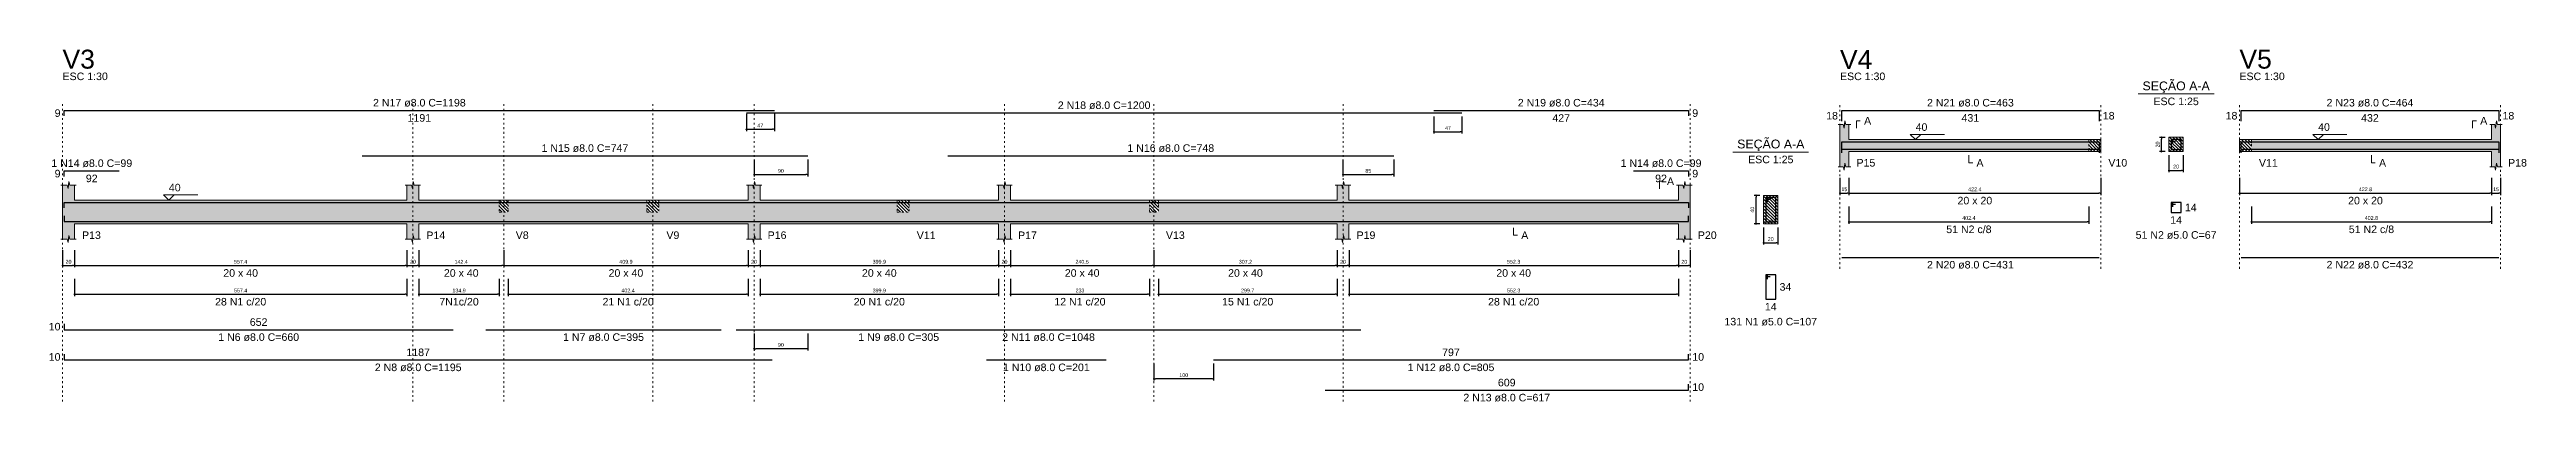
# Model space of a CAD drawing. Header units: millimetres. Extents: x 180 to 11148, y -1598 to 1045.
# Drawn here: x 1493.3 to 1631.7, y 24.8 to 44.6 of the extents above; entities that cross this region are included whole.
import ezdxf

# ---------------------------------------------------------------- set-up
doc = ezdxf.new("R2010")
doc.units = ezdxf.units.MM
doc.header["$MEASUREMENT"] = 0
doc.linetypes.add('DOT2', pattern=[3.175, 0, -3.175])
for name, color, linetype, lineweight in [('Descrição da armadura', 7, 'Continuous', 5), ('DT-Barras na forma', 2, 'Continuous', 30), ('DT-Barras no corte', 5, 'Continuous', 5), ('DT-Barras rebatidas', 2, 'Continuous', 30), ('DT-Cotas', 9, 'Continuous', 5), ('DT-Forma', 5, 'Continuous', 5), ('DT-Hachura forma vigas', 252, 'Continuous', 5), ('DT-Hachura intersecção vigas', 9, 'Continuous', 5), ('DT-Hachura seção vigas', 252, 'Continuous', 5), ('DT-Pontilhado', 9, 'DOT2', 5), ('DT-Textos', 7, 'Continuous', 5), ('DT-Título', 3, 'Continuous', 20), ('Textos armaduras', 7, 'Continuous', 5)]:
    doc.layers.add(name, color=color, linetype=linetype, lineweight=lineweight)
doc.styles.add('Arial', font='arial.ttf')
doc.dimstyles.new('UM_25.000000', dxfattribs={"dimtxt": 0.18, "dimasz": 0.1, "dimexe": 0.1, "dimexo": 0.2, "dimgap": 0, "dimtad": 1, "dimtih": 1, "dimtoh": 1, "dimdec": 1, "dimlfac": 25, "dimzin": 0, "dimdsep": 46, "dimtxsty": 'Standard', "dimcen": 0.09, "dimdle": 0.1, "dimadec": 1, "dimazin": 2, "dimtfac": 1, "dimtdec": 4, "dimtofl": 0, "dimtmove": 0, "dimatfit": 3, "dimfxl": 1, "dimtolj": 1, "dimarcsym": 0})
doc.dimstyles.new('UM_30.000000', dxfattribs={"dimtxt": 0.18, "dimasz": 0.1, "dimexe": 0.1, "dimexo": 0.2, "dimgap": 0, "dimtad": 1, "dimtih": 1, "dimtoh": 1, "dimdec": 1, "dimlfac": 30, "dimzin": 0, "dimdsep": 46, "dimtxsty": 'Standard', "dimcen": 0.09, "dimdle": 0.1, "dimadec": 1, "dimazin": 2, "dimtfac": 1, "dimtdec": 4, "dimtofl": 0, "dimtmove": 0, "dimatfit": 3, "dimfxl": 1, "dimtolj": 1, "dimarcsym": 0})
pattern_1 = [(135, (1363.44159, -104.45506), (-0.08838835, -0.08838835), [])]

msp = doc.modelspace()

# ---------------------------------------------------------------- texts
at = {"layer": 'Descrição da armadura', "linetype": 'Continuous', "char_height": 0.4236, "attachment_point": 8, "line_spacing_factor": 0.798, "style": 'Arial'}
for s, insert, width in [('2 N17 ø8.0 C=1198', (1513.9416, 41.3679), 10.389305), ('2 N18 ø8.0 C=1200', (1552.2216, 41.2267), 10.389305), ('2 N19 ø8.0 C=434', (1577.7696, 41.3679), 9.7294), ('2 N21 ø8.0 C=463', (1600.6432, 41.3679), 9.7294), ('2 N23 ø8.0 C=464', (1622.9794, 41.3679), 9.7294), ('1 N15 ø8.0 C=747', (1523.1974, 38.8263), 9.7294), ('1 N16 ø8.0 C=748', (1555.9454, 38.8263), 9.7294), ('1 N14 ø8.0 C=99', (1495.6282, 37.9791), 9.069495), ('1 N14 ø8.0 C=99', (1583.3509, 37.9791), 9.069495), ('51 N2 c/8', (1600.5599, 34.2796), 5.078778), ('51 N2 c/8', (1623.0627, 34.2796), 5.078778), ('2 N20 ø8.0 C=431', (1600.6432, 32.2916), 9.7294), ('2 N22 ø8.0 C=432', (1622.9794, 32.2916), 9.7294), ('28 N1 c/20', (1503.9517, 30.2241), 5.738683), ('7N1c/20', (1516.1576, 30.2241), 4.419452), ('21 N1 c/20', (1525.6131, 30.2241), 5.738683), ('20 N1 c/20', (1539.6519, 30.2241), 5.738683), ('12 N1 c/20', (1550.8669, 30.2241), 5.738683), ('15 N1 c/20', (1560.2447, 30.2241), 5.738683), ('28 N1 c/20', (1575.1121, 30.2241), 5.738683), ('1 N6 ø8.0 C=660', (1504.9591, 28.2361), 9.069495), ('1 N7 ø8.0 C=395', (1524.2358, 28.2361), 9.069495), ('1 N9 ø8.0 C=305', (1540.7352, 28.2361), 9.069495), ('2 N11 ø8.0 C=1048', (1549.1131, 28.2361), 10.389305), ('2 N8 ø8.0 C=1195', (1513.8762, 26.5417), 9.7294), ('1 N10 ø8.0 C=201', (1548.9897, 26.5417), 9.7294), ('1 N12 ø8.0 C=805', (1571.6086, 26.5417), 9.7294), ('2 N13 ø8.0 C=617', (1574.7265, 24.8473), 9.7294)]:
    msp.add_mtext(s, dxfattribs=dict(at, insert=insert, width=width))
at = {"layer": 'Descrição da armadura', "color": 7, "linetype": 'Continuous', "char_height": 0.4236, "attachment_point": 8, "line_spacing_factor": 0.798, "style": 'Arial'}
for s, insert, width in [('51 N2 ø5.0 C=67', (1612.1433, 33.9585), 9.069495), ('131 N1 ø5.0 C=107', (1589.4844, 29.103), 10.389305)]:
    msp.add_mtext(s, dxfattribs=dict(at, insert=insert, width=width))
at = {"layer": 'DT-Textos', "line_spacing_factor": 0.798, "style": 'Arial'}
for s, insert, char_height, width, attachment_point in [('ESC 1:30', (1493.9949, 42.8505), 0.4236, 4.729993, 7), ('ESC 1:30', (1593.3534, 42.8505), 0.4236, 4.729993, 7), ('ESC 1:30', (1615.6824, 42.8505), 0.4236, 4.729993, 7), ('SEÇÃO A-A', (1612.1436, 42.1329), 0.4942, 8.023973, 8), ('ESC 1:25', (1612.1433, 41.4489), 0.4236, 4.729993, 8), ('A', (1594.7006, 40.3683), 0.4236, 0.737072, 7), ('40', (1597.5808, 40.0083), 0.4236, 1.229172, 7), ('40', (1620.0808, 40.0083), 0.4236, 1.229172, 7), ('A', (1629.141, 40.3683), 0.4236, 0.737072, 7), ('SEÇÃO A-A', (1589.4846, 38.8779), 0.4942, 8.023973, 8), ('A', (1583.6822, 36.9795), 0.4236, 0.737072, 7), ('ESC 1:25', (1589.4844, 38.1934), 0.4236, 4.729993, 8), ('P15', (1594.277, 38.0073), 0.4236, 1.966244, 7), ('A', (1600.9835, 38.0073), 0.4236, 0.737072, 7), ('V10', (1608.3567, 38.0073), 0.4236, 1.966244, 7), ('V11', (1616.7727, 38.0073), 0.4236, 1.966244, 7), ('A', (1623.4863, 38.0073), 0.4236, 0.737072, 7), ('P18', (1630.7, 38.0073), 0.4236, 1.966244, 7), ('40', (1499.9391, 36.6195), 0.4236, 1.229172, 7), ('20 x 20', (1600.8932, 35.8893), 0.4236, 3.624925, 8), ('20 x 20', (1622.7294, 35.8893), 0.4236, 3.624925, 8), ('P13', (1495.0852, 33.9518), 0.4236, 1.966244, 7), ('P14', (1514.3322, 33.9518), 0.4236, 1.966244, 7), ('V8', (1519.3302, 33.9518), 0.4236, 1.351658, 7), ('V9', (1527.7515, 33.9518), 0.4236, 1.351658, 7), ('P16', (1533.4098, 33.9518), 0.4236, 1.966244, 7), ('V11', (1541.7458, 33.9518), 0.4236, 1.966244, 7), ('P17', (1547.4078, 33.9518), 0.4236, 1.966244, 7), ('V13', (1555.6732, 33.9518), 0.4236, 1.966244, 7), ('P19', (1566.3302, 33.9518), 0.4236, 1.966244, 7), ('A', (1575.5357, 33.9518), 0.4236, 0.737072, 7), ('P20', (1585.4078, 33.9518), 0.4236, 1.966244, 7), ('20 x 40', (1503.9517, 31.8338), 0.4236, 3.624925, 8), ('20 x 40', (1516.2826, 31.8338), 0.4236, 3.624925, 8), ('20 x 40', (1525.4881, 31.8338), 0.4236, 3.624925, 8), ('20 x 40', (1539.6519, 31.8338), 0.4236, 3.624925, 8), ('20 x 40', (1550.9919, 31.8338), 0.4236, 3.624925, 8), ('20 x 40', (1560.1197, 31.8338), 0.4236, 3.624925, 8), ('20 x 40', (1575.1121, 31.8338), 0.4236, 3.624925, 8)]:
    msp.add_mtext(s, dxfattribs=dict(at, insert=insert, char_height=char_height, width=width, attachment_point=attachment_point))
at = {"layer": 'DT-Título', "char_height": 1.059, "width": 3.604421, "attachment_point": 7, "line_spacing_factor": 0.798, "style": 'Arial'}
for s, insert in [('V3', (1493.9949, 43.4859)), ('V4', (1593.3534, 43.4859)), ('V5', (1615.6824, 43.4859))]:
    msp.add_mtext(s, dxfattribs=dict(at, insert=insert))
at = {"layer": 'Textos armaduras', "linetype": 'Continuous', "char_height": 0.4236, "attachment_point": 7, "line_spacing_factor": 0.798, "style": 'Arial'}
for s, insert, width in [('9', (1493.5532, 40.791), 0.659905), ('1191', (1513.2817, 40.5207), 2.639621), ('427', (1577.2746, 40.5207), 1.979715), ('9', (1585.096, 40.791), 0.659905), ('18', (1592.5817, 40.6444), 1.31981), ('431', (1600.1483, 40.5207), 1.979715), ('18', (1608.0449, 40.6446), 1.31981), ('18', (1614.9107, 40.6446), 1.31981), ('432', (1622.4845, 40.5207), 1.979715), ('18', (1630.3882, 40.6446), 1.31981), ('9', (1493.5532, 37.4022), 0.659905), ('92', (1495.2983, 37.1319), 1.31981), ('92', (1583.021, 37.1319), 1.31981), ('9', (1585.096, 37.4022), 0.659905), ('10', (1493.2232, 28.8264), 1.31981), ('652', (1504.4641, 29.0833), 1.979715), ('1187', (1513.2162, 27.3889), 2.639621), ('797', (1571.1136, 27.3889), 1.979715), ('10', (1493.2232, 27.132), 1.31981), ('10', (1585.096, 27.132), 1.31981), ('609', (1574.2316, 25.6945), 1.979715), ('10', (1585.096, 25.4376), 1.31981)]:
    msp.add_mtext(s, dxfattribs=dict(at, insert=insert, width=width))
at = {"layer": 'Textos armaduras', "color": 7, "linetype": 'Continuous', "char_height": 0.4236, "width": 1.31981, "attachment_point": 7, "line_spacing_factor": 0.798, "style": 'Arial'}
for s, insert in [('14', (1611.8134, 34.8057)), ('14', (1612.6351, 35.5093)), ('34', (1589.9762, 31.0538)), ('14', (1589.1544, 29.9502))]:
    msp.add_mtext(s, dxfattribs=dict(at, insert=insert))

# ---------------------------------------------------------------- blocks, each defined once
blk = doc.blocks.new('_Dot')
at = {"color": 0, "linetype": 'ByBlock', "lineweight": -2}
blk.add_line((-0.5, 0), (-1, 0), dxfattribs=at)
at = {"color": 0, "linetype": 'ByBlock', "const_width": 0.5}
blk.add_lwpolyline([(-0.25, 0, 1), (0.25, 0, 1)], format="xyb", close=True, dxfattribs=at)
blk = doc.blocks.new('*D255')
at = {"layer": 'Defpoints', "color": 0, "transparency": 16777216}
for p in [(1493.99, 33.53), (1494.66, 33.53), (1494.66, 32.47)]:
    blk.add_point(p, dxfattribs=at)
at = {"layer": 'DT-Cotas', "color": 0, "lineweight": -2, "transparency": 16777216}
for p, q in [((1493.99, 33.33), (1493.99, 32.37)), ((1494.66, 33.33), (1494.66, 32.37)), ((1494.09, 32.47), (1494.56, 32.47))]:
    blk.add_line(p, q, dxfattribs=at)
at = {"layer": 'DT-Cotas', "color": 0, "lineweight": -2, "transparency": 16777216, "xscale": 0.1000000014901161, "yscale": 0.1000000014901161, "zscale": 0.1000000014901161, "rotation": 180}
blk.add_blockref('_Dot', (1493.99, 32.47), dxfattribs=at)
at = {"layer": 'DT-Cotas', "color": 0, "lineweight": -2, "transparency": 16777216, "xscale": 0.1000000014901161, "yscale": 0.1000000014901161, "zscale": 0.1000000014901161}
blk.add_blockref('_Dot', (1494.66, 32.47), dxfattribs=at)
at = {"layer": 'DT-Cotas', "transparency": 16777216, "insert": (1494.33, 32.68), "char_height": 0.212, "attachment_point": 5, "rotation": 0.0057, "style": 'Arial'}
blk.add_mtext('\\A1;20', dxfattribs=at)
blk = doc.blocks.new('*D256')
at = {"layer": 'Defpoints', "color": 0, "transparency": 16777216}
for p in [(1494.66, 33.53), (1513.24, 33.53), (1513.24, 32.47)]:
    blk.add_point(p, dxfattribs=at)
at = {"layer": 'DT-Cotas', "color": 0, "lineweight": -2, "transparency": 16777216}
for p, q in [((1494.66, 33.33), (1494.66, 32.37)), ((1513.24, 33.33), (1513.24, 32.37)), ((1494.76, 32.47), (1513.14, 32.47))]:
    blk.add_line(p, q, dxfattribs=at)
at = {"layer": 'DT-Cotas', "color": 0, "lineweight": -2, "transparency": 16777216, "xscale": 0.1000000014901161, "yscale": 0.1000000014901161, "zscale": 0.1000000014901161, "rotation": 180}
blk.add_blockref('_Dot', (1494.66, 32.47), dxfattribs=at)
at = {"layer": 'DT-Cotas', "color": 0, "lineweight": -2, "transparency": 16777216, "xscale": 0.1000000014901161, "yscale": 0.1000000014901161, "zscale": 0.1000000014901161}
blk.add_blockref('_Dot', (1513.24, 32.47), dxfattribs=at)
at = {"layer": 'DT-Cotas', "transparency": 16777216, "insert": (1503.95, 32.68), "char_height": 0.212, "attachment_point": 5, "rotation": 0.0057, "style": 'Arial'}
blk.add_mtext('\\A1;557.4', dxfattribs=at)
blk = doc.blocks.new('*D257')
at = {"layer": 'Defpoints', "color": 0, "transparency": 16777216}
for p in [(1513.24, 33.53), (1513.91, 33.53), (1513.91, 32.47)]:
    blk.add_point(p, dxfattribs=at)
at = {"layer": 'DT-Cotas', "color": 0, "lineweight": -2, "transparency": 16777216}
for p, q in [((1513.24, 33.33), (1513.24, 32.37)), ((1513.91, 33.33), (1513.91, 32.37)), ((1513.34, 32.47), (1513.81, 32.47))]:
    blk.add_line(p, q, dxfattribs=at)
at = {"layer": 'DT-Cotas', "color": 0, "lineweight": -2, "transparency": 16777216, "xscale": 0.1000000014901161, "yscale": 0.1000000014901161, "zscale": 0.1000000014901161, "rotation": 180}
blk.add_blockref('_Dot', (1513.24, 32.47), dxfattribs=at)
at = {"layer": 'DT-Cotas', "color": 0, "lineweight": -2, "transparency": 16777216, "xscale": 0.1000000014901161, "yscale": 0.1000000014901161, "zscale": 0.1000000014901161}
blk.add_blockref('_Dot', (1513.91, 32.47), dxfattribs=at)
at = {"layer": 'DT-Cotas', "transparency": 16777216, "insert": (1513.58, 32.68), "char_height": 0.212, "attachment_point": 5, "rotation": 0.0057, "style": 'Arial'}
blk.add_mtext('\\A1;20', dxfattribs=at)
blk = doc.blocks.new('*D258')
at = {"layer": 'Defpoints', "color": 0, "transparency": 16777216}
for p in [(1513.91, 33.53), (1518.66, 33.53), (1518.66, 32.47)]:
    blk.add_point(p, dxfattribs=at)
at = {"layer": 'DT-Cotas', "color": 0, "lineweight": -2, "transparency": 16777216}
for p, q in [((1513.91, 33.33), (1513.91, 32.37)), ((1518.66, 33.33), (1518.66, 32.37)), ((1514.01, 32.47), (1518.56, 32.47))]:
    blk.add_line(p, q, dxfattribs=at)
at = {"layer": 'DT-Cotas', "color": 0, "lineweight": -2, "transparency": 16777216, "xscale": 0.1000000014901161, "yscale": 0.1000000014901161, "zscale": 0.1000000014901161, "rotation": 180}
blk.add_blockref('_Dot', (1513.91, 32.47), dxfattribs=at)
at = {"layer": 'DT-Cotas', "color": 0, "lineweight": -2, "transparency": 16777216, "xscale": 0.1000000014901161, "yscale": 0.1000000014901161, "zscale": 0.1000000014901161}
blk.add_blockref('_Dot', (1518.66, 32.47), dxfattribs=at)
at = {"layer": 'DT-Cotas', "transparency": 16777216, "insert": (1516.28, 32.68), "char_height": 0.212, "attachment_point": 5, "rotation": 0.0057, "style": 'Arial'}
blk.add_mtext('\\A1;142.4', dxfattribs=at)
blk = doc.blocks.new('*D259')
at = {"layer": 'Defpoints', "color": 0, "transparency": 16777216}
for p in [(1518.66, 33.53), (1532.32, 33.53), (1532.32, 32.47)]:
    blk.add_point(p, dxfattribs=at)
at = {"layer": 'DT-Cotas', "color": 0, "lineweight": -2, "transparency": 16777216}
for p, q in [((1518.66, 33.33), (1518.66, 32.37)), ((1532.32, 33.33), (1532.32, 32.37)), ((1518.76, 32.47), (1532.22, 32.47))]:
    blk.add_line(p, q, dxfattribs=at)
at = {"layer": 'DT-Cotas', "color": 0, "lineweight": -2, "transparency": 16777216, "xscale": 0.1000000014901161, "yscale": 0.1000000014901161, "zscale": 0.1000000014901161, "rotation": 180}
blk.add_blockref('_Dot', (1518.66, 32.47), dxfattribs=at)
at = {"layer": 'DT-Cotas', "color": 0, "lineweight": -2, "transparency": 16777216, "xscale": 0.1000000014901161, "yscale": 0.1000000014901161, "zscale": 0.1000000014901161}
blk.add_blockref('_Dot', (1532.32, 32.47), dxfattribs=at)
at = {"layer": 'DT-Cotas', "transparency": 16777216, "insert": (1525.49, 32.68), "char_height": 0.212, "attachment_point": 5, "rotation": 0.0057, "style": 'Arial'}
blk.add_mtext('\\A1;409.9', dxfattribs=at)
blk = doc.blocks.new('*D260')
at = {"layer": 'Defpoints', "color": 0, "transparency": 16777216}
for p in [(1532.32, 33.53), (1532.99, 33.53), (1532.99, 32.47)]:
    blk.add_point(p, dxfattribs=at)
at = {"layer": 'DT-Cotas', "color": 0, "lineweight": -2, "transparency": 16777216}
for p, q in [((1532.32, 33.33), (1532.32, 32.37)), ((1532.99, 33.33), (1532.99, 32.37)), ((1532.42, 32.47), (1532.89, 32.47))]:
    blk.add_line(p, q, dxfattribs=at)
at = {"layer": 'DT-Cotas', "color": 0, "lineweight": -2, "transparency": 16777216, "xscale": 0.1000000014901161, "yscale": 0.1000000014901161, "zscale": 0.1000000014901161, "rotation": 180}
blk.add_blockref('_Dot', (1532.32, 32.47), dxfattribs=at)
at = {"layer": 'DT-Cotas', "color": 0, "lineweight": -2, "transparency": 16777216, "xscale": 0.1000000014901161, "yscale": 0.1000000014901161, "zscale": 0.1000000014901161}
blk.add_blockref('_Dot', (1532.99, 32.47), dxfattribs=at)
at = {"layer": 'DT-Cotas', "transparency": 16777216, "insert": (1532.65, 32.68), "char_height": 0.212, "attachment_point": 5, "rotation": 0.0057, "style": 'Arial'}
blk.add_mtext('\\A1;20', dxfattribs=at)
blk = doc.blocks.new('*D261')
at = {"layer": 'Defpoints', "color": 0, "transparency": 16777216}
for p in [(1532.99, 33.53), (1546.32, 33.53), (1546.32, 32.47)]:
    blk.add_point(p, dxfattribs=at)
at = {"layer": 'DT-Cotas', "color": 0, "lineweight": -2, "transparency": 16777216}
for p, q in [((1532.99, 33.33), (1532.99, 32.37)), ((1546.32, 33.33), (1546.32, 32.37)), ((1533.09, 32.47), (1546.22, 32.47))]:
    blk.add_line(p, q, dxfattribs=at)
at = {"layer": 'DT-Cotas', "color": 0, "lineweight": -2, "transparency": 16777216, "xscale": 0.1000000014901161, "yscale": 0.1000000014901161, "zscale": 0.1000000014901161, "rotation": 180}
blk.add_blockref('_Dot', (1532.99, 32.47), dxfattribs=at)
at = {"layer": 'DT-Cotas', "color": 0, "lineweight": -2, "transparency": 16777216, "xscale": 0.1000000014901161, "yscale": 0.1000000014901161, "zscale": 0.1000000014901161}
blk.add_blockref('_Dot', (1546.32, 32.47), dxfattribs=at)
at = {"layer": 'DT-Cotas', "transparency": 16777216, "insert": (1539.65, 32.68), "char_height": 0.212, "attachment_point": 5, "rotation": 0.0057, "style": 'Arial'}
blk.add_mtext('\\A1;399.9', dxfattribs=at)
blk = doc.blocks.new('*D262')
at = {"layer": 'Defpoints', "color": 0, "transparency": 16777216}
for p in [(1546.32, 33.53), (1546.98, 33.53), (1546.98, 32.47)]:
    blk.add_point(p, dxfattribs=at)
at = {"layer": 'DT-Cotas', "color": 0, "lineweight": -2, "transparency": 16777216}
for p, q in [((1546.32, 33.33), (1546.32, 32.37)), ((1546.98, 33.33), (1546.98, 32.37)), ((1546.42, 32.47), (1546.88, 32.47))]:
    blk.add_line(p, q, dxfattribs=at)
at = {"layer": 'DT-Cotas', "color": 0, "lineweight": -2, "transparency": 16777216, "xscale": 0.1000000014901161, "yscale": 0.1000000014901161, "zscale": 0.1000000014901161, "rotation": 180}
blk.add_blockref('_Dot', (1546.32, 32.47), dxfattribs=at)
at = {"layer": 'DT-Cotas', "color": 0, "lineweight": -2, "transparency": 16777216, "xscale": 0.1000000014901161, "yscale": 0.1000000014901161, "zscale": 0.1000000014901161}
blk.add_blockref('_Dot', (1546.98, 32.47), dxfattribs=at)
at = {"layer": 'DT-Cotas', "transparency": 16777216, "insert": (1546.65, 32.68), "char_height": 0.212, "attachment_point": 5, "rotation": 0.0057, "style": 'Arial'}
blk.add_mtext('\\A1;20', dxfattribs=at)
blk = doc.blocks.new('*D263')
at = {"layer": 'Defpoints', "color": 0, "transparency": 16777216}
for p in [(1546.98, 33.53), (1555, 33.53), (1555, 32.47)]:
    blk.add_point(p, dxfattribs=at)
at = {"layer": 'DT-Cotas', "color": 0, "lineweight": -2, "transparency": 16777216}
for p, q in [((1546.98, 33.33), (1546.98, 32.37)), ((1555, 33.33), (1555, 32.37)), ((1547.08, 32.47), (1554.9, 32.47))]:
    blk.add_line(p, q, dxfattribs=at)
at = {"layer": 'DT-Cotas', "color": 0, "lineweight": -2, "transparency": 16777216, "xscale": 0.1000000014901161, "yscale": 0.1000000014901161, "zscale": 0.1000000014901161, "rotation": 180}
blk.add_blockref('_Dot', (1546.98, 32.47), dxfattribs=at)
at = {"layer": 'DT-Cotas', "color": 0, "lineweight": -2, "transparency": 16777216, "xscale": 0.1000000014901161, "yscale": 0.1000000014901161, "zscale": 0.1000000014901161}
blk.add_blockref('_Dot', (1555, 32.47), dxfattribs=at)
at = {"layer": 'DT-Cotas', "transparency": 16777216, "insert": (1550.99, 32.68), "char_height": 0.212, "attachment_point": 5, "rotation": 0.0057, "style": 'Arial'}
blk.add_mtext('\\A1;240.5', dxfattribs=at)
blk = doc.blocks.new('*D264')
at = {"layer": 'Defpoints', "color": 0, "transparency": 16777216}
for p in [(1555, 33.53), (1565.24, 33.53), (1565.24, 32.47)]:
    blk.add_point(p, dxfattribs=at)
at = {"layer": 'DT-Cotas', "color": 0, "lineweight": -2, "transparency": 16777216}
for p, q in [((1555, 33.33), (1555, 32.37)), ((1565.24, 33.33), (1565.24, 32.37)), ((1555.1, 32.47), (1565.14, 32.47))]:
    blk.add_line(p, q, dxfattribs=at)
at = {"layer": 'DT-Cotas', "color": 0, "lineweight": -2, "transparency": 16777216, "xscale": 0.1000000014901161, "yscale": 0.1000000014901161, "zscale": 0.1000000014901161, "rotation": 180}
blk.add_blockref('_Dot', (1555, 32.47), dxfattribs=at)
at = {"layer": 'DT-Cotas', "color": 0, "lineweight": -2, "transparency": 16777216, "xscale": 0.1000000014901161, "yscale": 0.1000000014901161, "zscale": 0.1000000014901161}
blk.add_blockref('_Dot', (1565.24, 32.47), dxfattribs=at)
at = {"layer": 'DT-Cotas', "transparency": 16777216, "insert": (1560.12, 32.68), "char_height": 0.212, "attachment_point": 5, "rotation": 0.0057, "style": 'Arial'}
blk.add_mtext('\\A1;307.2', dxfattribs=at)
blk = doc.blocks.new('*D265')
at = {"layer": 'Defpoints', "color": 0, "transparency": 16777216}
for p in [(1565.24, 33.53), (1565.91, 33.53), (1565.91, 32.47)]:
    blk.add_point(p, dxfattribs=at)
at = {"layer": 'DT-Cotas', "color": 0, "lineweight": -2, "transparency": 16777216}
for p, q in [((1565.24, 33.33), (1565.24, 32.37)), ((1565.91, 33.33), (1565.91, 32.37)), ((1565.34, 32.47), (1565.81, 32.47))]:
    blk.add_line(p, q, dxfattribs=at)
at = {"layer": 'DT-Cotas', "color": 0, "lineweight": -2, "transparency": 16777216, "xscale": 0.1000000014901161, "yscale": 0.1000000014901161, "zscale": 0.1000000014901161, "rotation": 180}
blk.add_blockref('_Dot', (1565.24, 32.47), dxfattribs=at)
at = {"layer": 'DT-Cotas', "color": 0, "lineweight": -2, "transparency": 16777216, "xscale": 0.1000000014901161, "yscale": 0.1000000014901161, "zscale": 0.1000000014901161}
blk.add_blockref('_Dot', (1565.91, 32.47), dxfattribs=at)
at = {"layer": 'DT-Cotas', "transparency": 16777216, "insert": (1565.57, 32.68), "char_height": 0.212, "attachment_point": 5, "rotation": 0.0057, "style": 'Arial'}
blk.add_mtext('\\A1;20', dxfattribs=at)
blk = doc.blocks.new('*D266')
at = {"layer": 'Defpoints', "color": 0, "transparency": 16777216}
for p in [(1565.91, 33.53), (1584.32, 33.53), (1584.32, 32.47)]:
    blk.add_point(p, dxfattribs=at)
at = {"layer": 'DT-Cotas', "color": 0, "lineweight": -2, "transparency": 16777216}
for p, q in [((1565.91, 33.33), (1565.91, 32.37)), ((1584.32, 33.33), (1584.32, 32.37)), ((1566.01, 32.47), (1584.22, 32.47))]:
    blk.add_line(p, q, dxfattribs=at)
at = {"layer": 'DT-Cotas', "color": 0, "lineweight": -2, "transparency": 16777216, "xscale": 0.1000000014901161, "yscale": 0.1000000014901161, "zscale": 0.1000000014901161, "rotation": 180}
blk.add_blockref('_Dot', (1565.91, 32.47), dxfattribs=at)
at = {"layer": 'DT-Cotas', "color": 0, "lineweight": -2, "transparency": 16777216, "xscale": 0.1000000014901161, "yscale": 0.1000000014901161, "zscale": 0.1000000014901161}
blk.add_blockref('_Dot', (1584.32, 32.47), dxfattribs=at)
at = {"layer": 'DT-Cotas', "transparency": 16777216, "insert": (1575.11, 32.68), "char_height": 0.212, "attachment_point": 5, "rotation": 0.0057, "style": 'Arial'}
blk.add_mtext('\\A1;552.3', dxfattribs=at)
blk = doc.blocks.new('*D267')
at = {"layer": 'Defpoints', "color": 0, "transparency": 16777216}
for p in [(1584.32, 33.53), (1584.98, 33.53), (1584.98, 32.47)]:
    blk.add_point(p, dxfattribs=at)
at = {"layer": 'DT-Cotas', "color": 0, "lineweight": -2, "transparency": 16777216}
for p, q in [((1584.32, 33.33), (1584.32, 32.37)), ((1584.98, 33.33), (1584.98, 32.37)), ((1584.42, 32.47), (1584.88, 32.47))]:
    blk.add_line(p, q, dxfattribs=at)
at = {"layer": 'DT-Cotas', "color": 0, "lineweight": -2, "transparency": 16777216, "xscale": 0.1000000014901161, "yscale": 0.1000000014901161, "zscale": 0.1000000014901161, "rotation": 180}
blk.add_blockref('_Dot', (1584.32, 32.47), dxfattribs=at)
at = {"layer": 'DT-Cotas', "color": 0, "lineweight": -2, "transparency": 16777216, "xscale": 0.1000000014901161, "yscale": 0.1000000014901161, "zscale": 0.1000000014901161}
blk.add_blockref('_Dot', (1584.98, 32.47), dxfattribs=at)
at = {"layer": 'DT-Cotas', "transparency": 16777216, "insert": (1584.65, 32.68), "char_height": 0.212, "attachment_point": 5, "rotation": 0.0057, "style": 'Arial'}
blk.add_mtext('\\A1;20', dxfattribs=at)
blk = doc.blocks.new('*D268')
at = {"layer": 'Defpoints', "color": 0, "transparency": 16777216}
for p in [(1494.66, 31.92), (1513.24, 31.92), (1513.24, 30.86)]:
    blk.add_point(p, dxfattribs=at)
at = {"layer": 'DT-Cotas', "color": 0, "lineweight": -2, "transparency": 16777216}
for p, q in [((1494.66, 31.72), (1494.66, 30.76)), ((1494.76, 30.86), (1513.14, 30.86)), ((1513.24, 31.72), (1513.24, 30.76))]:
    blk.add_line(p, q, dxfattribs=at)
at = {"layer": 'DT-Cotas', "color": 0, "lineweight": -2, "transparency": 16777216, "xscale": 0.1000000014901161, "yscale": 0.1000000014901161, "zscale": 0.1000000014901161, "rotation": 180}
blk.add_blockref('_Dot', (1494.66, 30.86), dxfattribs=at)
at = {"layer": 'DT-Cotas', "color": 0, "lineweight": -2, "transparency": 16777216, "xscale": 0.1000000014901161, "yscale": 0.1000000014901161, "zscale": 0.1000000014901161}
blk.add_blockref('_Dot', (1513.24, 30.86), dxfattribs=at)
at = {"layer": 'DT-Cotas', "transparency": 16777216, "insert": (1503.95, 31.07), "char_height": 0.212, "attachment_point": 5, "rotation": 0.0057, "style": 'Arial'}
blk.add_mtext('\\A1;557.4', dxfattribs=at)
blk = doc.blocks.new('*D269')
at = {"layer": 'Defpoints', "color": 0, "transparency": 16777216}
for p in [(1513.91, 31.92), (1518.41, 31.92), (1518.41, 30.86)]:
    blk.add_point(p, dxfattribs=at)
at = {"layer": 'DT-Cotas', "color": 0, "lineweight": -2, "transparency": 16777216}
for p, q in [((1513.91, 31.72), (1513.91, 30.76)), ((1514.01, 30.86), (1518.31, 30.86)), ((1518.41, 31.72), (1518.41, 30.76))]:
    blk.add_line(p, q, dxfattribs=at)
at = {"layer": 'DT-Cotas', "color": 0, "lineweight": -2, "transparency": 16777216, "xscale": 0.1000000014901161, "yscale": 0.1000000014901161, "zscale": 0.1000000014901161, "rotation": 180}
blk.add_blockref('_Dot', (1513.91, 30.86), dxfattribs=at)
at = {"layer": 'DT-Cotas', "color": 0, "lineweight": -2, "transparency": 16777216, "xscale": 0.1000000014901161, "yscale": 0.1000000014901161, "zscale": 0.1000000014901161}
blk.add_blockref('_Dot', (1518.41, 30.86), dxfattribs=at)
at = {"layer": 'DT-Cotas', "transparency": 16777216, "insert": (1516.16, 31.07), "char_height": 0.212, "attachment_point": 5, "rotation": 0.0057, "style": 'Arial'}
blk.add_mtext('\\A1;134.9', dxfattribs=at)
blk = doc.blocks.new('*D270')
at = {"layer": 'Defpoints', "color": 0, "transparency": 16777216}
for p in [(1518.91, 31.92), (1532.32, 31.92), (1532.32, 30.86)]:
    blk.add_point(p, dxfattribs=at)
at = {"layer": 'DT-Cotas', "color": 0, "lineweight": -2, "transparency": 16777216}
for p, q in [((1518.91, 31.72), (1518.91, 30.76)), ((1519.01, 30.86), (1532.22, 30.86)), ((1532.32, 31.72), (1532.32, 30.76))]:
    blk.add_line(p, q, dxfattribs=at)
at = {"layer": 'DT-Cotas', "color": 0, "lineweight": -2, "transparency": 16777216, "xscale": 0.1000000014901161, "yscale": 0.1000000014901161, "zscale": 0.1000000014901161, "rotation": 180}
blk.add_blockref('_Dot', (1518.91, 30.86), dxfattribs=at)
at = {"layer": 'DT-Cotas', "color": 0, "lineweight": -2, "transparency": 16777216, "xscale": 0.1000000014901161, "yscale": 0.1000000014901161, "zscale": 0.1000000014901161}
blk.add_blockref('_Dot', (1532.32, 30.86), dxfattribs=at)
at = {"layer": 'DT-Cotas', "transparency": 16777216, "insert": (1525.61, 31.07), "char_height": 0.212, "attachment_point": 5, "rotation": 0.0057, "style": 'Arial'}
blk.add_mtext('\\A1;402.4', dxfattribs=at)
blk = doc.blocks.new('*D271')
at = {"layer": 'Defpoints', "color": 0, "transparency": 16777216}
for p in [(1532.99, 31.92), (1546.32, 31.92), (1546.32, 30.86)]:
    blk.add_point(p, dxfattribs=at)
at = {"layer": 'DT-Cotas', "color": 0, "lineweight": -2, "transparency": 16777216}
for p, q in [((1532.99, 31.72), (1532.99, 30.76)), ((1533.09, 30.86), (1546.22, 30.86)), ((1546.32, 31.72), (1546.32, 30.76))]:
    blk.add_line(p, q, dxfattribs=at)
at = {"layer": 'DT-Cotas', "color": 0, "lineweight": -2, "transparency": 16777216, "xscale": 0.1000000014901161, "yscale": 0.1000000014901161, "zscale": 0.1000000014901161, "rotation": 180}
blk.add_blockref('_Dot', (1532.99, 30.86), dxfattribs=at)
at = {"layer": 'DT-Cotas', "color": 0, "lineweight": -2, "transparency": 16777216, "xscale": 0.1000000014901161, "yscale": 0.1000000014901161, "zscale": 0.1000000014901161}
blk.add_blockref('_Dot', (1546.32, 30.86), dxfattribs=at)
at = {"layer": 'DT-Cotas', "transparency": 16777216, "insert": (1539.65, 31.07), "char_height": 0.212, "attachment_point": 5, "rotation": 0.0057, "style": 'Arial'}
blk.add_mtext('\\A1;399.9', dxfattribs=at)
blk = doc.blocks.new('*D272')
at = {"layer": 'Defpoints', "color": 0, "transparency": 16777216}
for p in [(1546.98, 31.92), (1554.75, 31.92), (1554.75, 30.86)]:
    blk.add_point(p, dxfattribs=at)
at = {"layer": 'DT-Cotas', "color": 0, "lineweight": -2, "transparency": 16777216}
for p, q in [((1546.98, 31.72), (1546.98, 30.76)), ((1547.08, 30.86), (1554.65, 30.86)), ((1554.75, 31.72), (1554.75, 30.76))]:
    blk.add_line(p, q, dxfattribs=at)
at = {"layer": 'DT-Cotas', "color": 0, "lineweight": -2, "transparency": 16777216, "xscale": 0.1000000014901161, "yscale": 0.1000000014901161, "zscale": 0.1000000014901161, "rotation": 180}
blk.add_blockref('_Dot', (1546.98, 30.86), dxfattribs=at)
at = {"layer": 'DT-Cotas', "color": 0, "lineweight": -2, "transparency": 16777216, "xscale": 0.1000000014901161, "yscale": 0.1000000014901161, "zscale": 0.1000000014901161}
blk.add_blockref('_Dot', (1554.75, 30.86), dxfattribs=at)
at = {"layer": 'DT-Cotas', "transparency": 16777216, "insert": (1550.87, 31.07), "char_height": 0.212, "attachment_point": 5, "rotation": 0.0057, "style": 'Arial'}
blk.add_mtext('\\A1;233', dxfattribs=at)
blk = doc.blocks.new('*D273')
at = {"layer": 'Defpoints', "color": 0, "transparency": 16777216}
for p in [(1555.25, 31.92), (1565.24, 31.92), (1565.24, 30.86)]:
    blk.add_point(p, dxfattribs=at)
at = {"layer": 'DT-Cotas', "color": 0, "lineweight": -2, "transparency": 16777216}
for p, q in [((1555.25, 31.72), (1555.25, 30.76)), ((1555.35, 30.86), (1565.14, 30.86)), ((1565.24, 31.72), (1565.24, 30.76))]:
    blk.add_line(p, q, dxfattribs=at)
at = {"layer": 'DT-Cotas', "color": 0, "lineweight": -2, "transparency": 16777216, "xscale": 0.1000000014901161, "yscale": 0.1000000014901161, "zscale": 0.1000000014901161, "rotation": 180}
blk.add_blockref('_Dot', (1555.25, 30.86), dxfattribs=at)
at = {"layer": 'DT-Cotas', "color": 0, "lineweight": -2, "transparency": 16777216, "xscale": 0.1000000014901161, "yscale": 0.1000000014901161, "zscale": 0.1000000014901161}
blk.add_blockref('_Dot', (1565.24, 30.86), dxfattribs=at)
at = {"layer": 'DT-Cotas', "transparency": 16777216, "insert": (1560.24, 31.07), "char_height": 0.212, "attachment_point": 5, "rotation": 0.0057, "style": 'Arial'}
blk.add_mtext('\\A1;299.7', dxfattribs=at)
blk = doc.blocks.new('*D274')
at = {"layer": 'Defpoints', "color": 0, "transparency": 16777216}
for p in [(1565.91, 31.92), (1584.32, 31.92), (1584.32, 30.86)]:
    blk.add_point(p, dxfattribs=at)
at = {"layer": 'DT-Cotas', "color": 0, "lineweight": -2, "transparency": 16777216}
for p, q in [((1565.91, 31.72), (1565.91, 30.76)), ((1566.01, 30.86), (1584.22, 30.86)), ((1584.32, 31.72), (1584.32, 30.76))]:
    blk.add_line(p, q, dxfattribs=at)
at = {"layer": 'DT-Cotas', "color": 0, "lineweight": -2, "transparency": 16777216, "xscale": 0.1000000014901161, "yscale": 0.1000000014901161, "zscale": 0.1000000014901161, "rotation": 180}
blk.add_blockref('_Dot', (1565.91, 30.86), dxfattribs=at)
at = {"layer": 'DT-Cotas', "color": 0, "lineweight": -2, "transparency": 16777216, "xscale": 0.1000000014901161, "yscale": 0.1000000014901161, "zscale": 0.1000000014901161}
blk.add_blockref('_Dot', (1584.32, 30.86), dxfattribs=at)
at = {"layer": 'DT-Cotas', "transparency": 16777216, "insert": (1575.11, 31.07), "char_height": 0.212, "attachment_point": 5, "rotation": 0.0057, "style": 'Arial'}
blk.add_mtext('\\A1;552.3', dxfattribs=at)
blk = doc.blocks.new('*D275')
at = {"layer": 'Defpoints', "color": 0, "transparency": 16777216}
for p in [(1532.65, 28.87), (1532.65, 27.81), (1535.65, 28.87)]:
    blk.add_point(p, dxfattribs=at)
at = {"layer": 'DT-Cotas', "color": 0, "lineweight": -2, "transparency": 16777216}
for p, q in [((1532.65, 28.67), (1532.65, 27.71)), ((1535.55, 27.81), (1532.75, 27.81)), ((1535.65, 28.67), (1535.65, 27.71))]:
    blk.add_line(p, q, dxfattribs=at)
at = {"layer": 'DT-Cotas', "color": 0, "lineweight": -2, "transparency": 16777216, "xscale": 0.1000000014901161, "yscale": 0.1000000014901161, "zscale": 0.1000000014901161, "rotation": 180}
blk.add_blockref('_Dot', (1532.65, 27.81), dxfattribs=at)
at = {"layer": 'DT-Cotas', "color": 0, "lineweight": -2, "transparency": 16777216, "xscale": 0.1000000014901161, "yscale": 0.1000000014901161, "zscale": 0.1000000014901161}
blk.add_blockref('_Dot', (1535.65, 27.81), dxfattribs=at)
at = {"layer": 'DT-Cotas', "transparency": 16777216, "insert": (1534.15, 28.02), "char_height": 0.212, "attachment_point": 5, "rotation": 0.0057, "style": 'Arial'}
blk.add_mtext('\\A1;90', dxfattribs=at)
blk = doc.blocks.new('*D276')
at = {"layer": 'Defpoints', "color": 0, "transparency": 16777216}
for p in [(1555, 27.18), (1558.33, 27.18), (1555, 26.12)]:
    blk.add_point(p, dxfattribs=at)
at = {"layer": 'DT-Cotas', "color": 0, "lineweight": -2, "transparency": 16777216}
for p, q in [((1555, 26.98), (1555, 26.02)), ((1558.33, 26.98), (1558.33, 26.02)), ((1558.23, 26.12), (1555.1, 26.12))]:
    blk.add_line(p, q, dxfattribs=at)
at = {"layer": 'DT-Cotas', "color": 0, "lineweight": -2, "transparency": 16777216, "xscale": 0.1000000014901161, "yscale": 0.1000000014901161, "zscale": 0.1000000014901161, "rotation": 180}
blk.add_blockref('_Dot', (1555, 26.12), dxfattribs=at)
at = {"layer": 'DT-Cotas', "color": 0, "lineweight": -2, "transparency": 16777216, "xscale": 0.1000000014901161, "yscale": 0.1000000014901161, "zscale": 0.1000000014901161}
blk.add_blockref('_Dot', (1558.33, 26.12), dxfattribs=at)
at = {"layer": 'DT-Cotas', "transparency": 16777216, "insert": (1556.67, 26.33), "char_height": 0.212, "attachment_point": 5, "rotation": 0.0057, "style": 'Arial'}
blk.add_mtext('\\A1;100', dxfattribs=at)
blk = doc.blocks.new('*D277')
at = {"layer": 'Defpoints', "color": 0, "transparency": 16777216}
for p in [(1532.65, 38.61), (1535.65, 38.61), (1535.65, 37.56)]:
    blk.add_point(p, dxfattribs=at)
at = {"layer": 'DT-Cotas', "color": 0, "lineweight": -2, "transparency": 16777216}
for p, q in [((1532.65, 38.41), (1532.65, 37.46)), ((1532.75, 37.56), (1535.55, 37.56)), ((1535.65, 38.41), (1535.65, 37.46))]:
    blk.add_line(p, q, dxfattribs=at)
at = {"layer": 'DT-Cotas', "color": 0, "lineweight": -2, "transparency": 16777216, "xscale": 0.1000000014901161, "yscale": 0.1000000014901161, "zscale": 0.1000000014901161, "rotation": 180}
blk.add_blockref('_Dot', (1532.65, 37.56), dxfattribs=at)
at = {"layer": 'DT-Cotas', "color": 0, "lineweight": -2, "transparency": 16777216, "xscale": 0.1000000014901161, "yscale": 0.1000000014901161, "zscale": 0.1000000014901161}
blk.add_blockref('_Dot', (1535.65, 37.56), dxfattribs=at)
at = {"layer": 'DT-Cotas', "transparency": 16777216, "insert": (1534.15, 37.77), "char_height": 0.212, "attachment_point": 5, "rotation": 0.0057, "style": 'Arial'}
blk.add_mtext('\\A1;90', dxfattribs=at)
blk = doc.blocks.new('*D278')
at = {"layer": 'Defpoints', "color": 0, "transparency": 16777216}
for p in [(1565.57, 38.61), (1568.41, 38.61), (1568.41, 37.56)]:
    blk.add_point(p, dxfattribs=at)
at = {"layer": 'DT-Cotas', "color": 0, "lineweight": -2, "transparency": 16777216}
for p, q in [((1565.57, 38.41), (1565.57, 37.46)), ((1565.67, 37.56), (1568.31, 37.56)), ((1568.41, 38.41), (1568.41, 37.46))]:
    blk.add_line(p, q, dxfattribs=at)
at = {"layer": 'DT-Cotas', "color": 0, "lineweight": -2, "transparency": 16777216, "xscale": 0.1000000014901161, "yscale": 0.1000000014901161, "zscale": 0.1000000014901161, "rotation": 180}
blk.add_blockref('_Dot', (1565.57, 37.56), dxfattribs=at)
at = {"layer": 'DT-Cotas', "color": 0, "lineweight": -2, "transparency": 16777216, "xscale": 0.1000000014901161, "yscale": 0.1000000014901161, "zscale": 0.1000000014901161}
blk.add_blockref('_Dot', (1568.41, 37.56), dxfattribs=at)
at = {"layer": 'DT-Cotas', "transparency": 16777216, "insert": (1566.99, 37.77), "char_height": 0.212, "attachment_point": 5, "rotation": 0.0057, "style": 'Arial'}
blk.add_mtext('\\A1;85', dxfattribs=at)
blk = doc.blocks.new('*D279')
at = {"layer": 'Defpoints', "color": 0, "transparency": 16777216}
for p in [(1532.22, 41.16), (1533.79, 41.16), (1533.79, 40.1)]:
    blk.add_point(p, dxfattribs=at)
at = {"layer": 'DT-Cotas', "color": 0, "lineweight": -2, "transparency": 16777216}
for p, q in [((1532.22, 40.96), (1532.22, 40)), ((1533.79, 40.96), (1533.79, 40)), ((1532.32, 40.1), (1533.69, 40.1))]:
    blk.add_line(p, q, dxfattribs=at)
at = {"layer": 'DT-Cotas', "color": 0, "lineweight": -2, "transparency": 16777216, "xscale": 0.1000000014901161, "yscale": 0.1000000014901161, "zscale": 0.1000000014901161, "rotation": 180}
blk.add_blockref('_Dot', (1532.22, 40.1), dxfattribs=at)
at = {"layer": 'DT-Cotas', "color": 0, "lineweight": -2, "transparency": 16777216, "xscale": 0.1000000014901161, "yscale": 0.1000000014901161, "zscale": 0.1000000014901161}
blk.add_blockref('_Dot', (1533.79, 40.1), dxfattribs=at)
at = {"layer": 'DT-Cotas', "transparency": 16777216, "insert": (1533, 40.31), "char_height": 0.212, "attachment_point": 5, "rotation": 0.0057, "style": 'Arial'}
blk.add_mtext('\\A1;47', dxfattribs=at)
blk = doc.blocks.new('*D280')
at = {"layer": 'Defpoints', "color": 0, "transparency": 16777216}
for p in [(1570.65, 41.01), (1572.22, 41.01), (1572.22, 39.96)]:
    blk.add_point(p, dxfattribs=at)
at = {"layer": 'DT-Cotas', "color": 0, "lineweight": -2, "transparency": 16777216}
for p, q in [((1570.65, 40.81), (1570.65, 39.86)), ((1572.22, 40.81), (1572.22, 39.86)), ((1570.75, 39.96), (1572.12, 39.96))]:
    blk.add_line(p, q, dxfattribs=at)
at = {"layer": 'DT-Cotas', "color": 0, "lineweight": -2, "transparency": 16777216, "xscale": 0.1000000014901161, "yscale": 0.1000000014901161, "zscale": 0.1000000014901161, "rotation": 180}
blk.add_blockref('_Dot', (1570.65, 39.96), dxfattribs=at)
at = {"layer": 'DT-Cotas', "color": 0, "lineweight": -2, "transparency": 16777216, "xscale": 0.1000000014901161, "yscale": 0.1000000014901161, "zscale": 0.1000000014901161}
blk.add_blockref('_Dot', (1572.22, 39.96), dxfattribs=at)
at = {"layer": 'DT-Cotas', "transparency": 16777216, "insert": (1571.44, 40.17), "char_height": 0.212, "attachment_point": 5, "rotation": 0.0057, "style": 'Arial'}
blk.add_mtext('\\A1;47', dxfattribs=at)
blk = doc.blocks.new('*D281')
at = {"layer": 'Defpoints', "color": 0, "transparency": 16777216}
for p in [(1588.66, 36.4), (1589.08, 36.4), (1589.08, 34.8)]:
    blk.add_point(p, dxfattribs=at)
at = {"layer": 'DT-Cotas', "color": 0, "lineweight": -2, "transparency": 16777216}
for p, q in [((1588.88, 36.4), (1588.56, 36.4)), ((1588.66, 34.9), (1588.66, 36.3)), ((1588.88, 34.8), (1588.56, 34.8))]:
    blk.add_line(p, q, dxfattribs=at)
at = {"layer": 'DT-Cotas', "color": 0, "lineweight": -2, "transparency": 16777216, "xscale": 0.1000000014901161, "yscale": 0.1000000014901161, "zscale": 0.1000000014901161}
for p, rotation in [((1588.66, 36.4), 90), ((1588.66, 34.8), 270)]:
    blk.add_blockref('_Dot', p, dxfattribs=dict(at, rotation=rotation))
at = {"layer": 'DT-Cotas', "transparency": 16777216, "insert": (1588.45, 35.6), "char_height": 0.212, "attachment_point": 5, "rotation": 90, "style": 'Arial'}
blk.add_mtext('\\A1;40', dxfattribs=at)
blk = doc.blocks.new('*D282')
at = {"layer": 'Defpoints', "color": 0, "transparency": 16777216}
for p in [(1589.08, 34.8), (1589.88, 34.8), (1589.88, 33.74)]:
    blk.add_point(p, dxfattribs=at)
at = {"layer": 'DT-Cotas', "color": 0, "lineweight": -2, "transparency": 16777216}
for p, q in [((1589.08, 34.6), (1589.08, 33.64)), ((1589.18, 33.74), (1589.78, 33.74)), ((1589.88, 34.6), (1589.88, 33.64))]:
    blk.add_line(p, q, dxfattribs=at)
at = {"layer": 'DT-Cotas', "color": 0, "lineweight": -2, "transparency": 16777216, "xscale": 0.1000000014901161, "yscale": 0.1000000014901161, "zscale": 0.1000000014901161, "rotation": 180}
blk.add_blockref('_Dot', (1589.08, 33.74), dxfattribs=at)
at = {"layer": 'DT-Cotas', "color": 0, "lineweight": -2, "transparency": 16777216, "xscale": 0.1000000014901161, "yscale": 0.1000000014901161, "zscale": 0.1000000014901161}
blk.add_blockref('_Dot', (1589.88, 33.74), dxfattribs=at)
at = {"layer": 'DT-Cotas', "transparency": 16777216, "insert": (1589.48, 33.95), "char_height": 0.212, "attachment_point": 5, "rotation": 0.0057, "style": 'Arial'}
blk.add_mtext('\\A1;20', dxfattribs=at)
blk = doc.blocks.new('*D283')
at = {"layer": 'Defpoints', "color": 0, "transparency": 16777216}
for p in [(1593.35, 37.58), (1593.85, 37.58), (1593.85, 36.52)]:
    blk.add_point(p, dxfattribs=at)
at = {"layer": 'DT-Cotas', "color": 0, "lineweight": -2, "transparency": 16777216}
for p, q in [((1593.35, 37.38), (1593.35, 36.42)), ((1593.45, 36.52), (1593.75, 36.52)), ((1593.85, 37.38), (1593.85, 36.42))]:
    blk.add_line(p, q, dxfattribs=at)
at = {"layer": 'DT-Cotas', "color": 0, "lineweight": -2, "transparency": 16777216, "xscale": 0.1000000014901161, "yscale": 0.1000000014901161, "zscale": 0.1000000014901161, "rotation": 180}
blk.add_blockref('_Dot', (1593.35, 36.52), dxfattribs=at)
at = {"layer": 'DT-Cotas', "color": 0, "lineweight": -2, "transparency": 16777216, "xscale": 0.1000000014901161, "yscale": 0.1000000014901161, "zscale": 0.1000000014901161}
blk.add_blockref('_Dot', (1593.85, 36.52), dxfattribs=at)
at = {"layer": 'DT-Cotas', "transparency": 16777216, "insert": (1593.6, 36.74), "char_height": 0.212, "attachment_point": 5, "rotation": 0.0057, "style": 'Arial'}
blk.add_mtext('\\A1;15', dxfattribs=at)
blk = doc.blocks.new('*D284')
at = {"layer": 'Defpoints', "color": 0, "transparency": 16777216}
for p in [(1593.85, 37.58), (1607.93, 37.58), (1607.93, 36.52)]:
    blk.add_point(p, dxfattribs=at)
at = {"layer": 'DT-Cotas', "color": 0, "lineweight": -2, "transparency": 16777216}
for p, q in [((1593.85, 37.38), (1593.85, 36.42)), ((1593.95, 36.52), (1607.83, 36.52)), ((1607.93, 37.38), (1607.93, 36.42))]:
    blk.add_line(p, q, dxfattribs=at)
at = {"layer": 'DT-Cotas', "color": 0, "lineweight": -2, "transparency": 16777216, "xscale": 0.1000000014901161, "yscale": 0.1000000014901161, "zscale": 0.1000000014901161, "rotation": 180}
blk.add_blockref('_Dot', (1593.85, 36.52), dxfattribs=at)
at = {"layer": 'DT-Cotas', "color": 0, "lineweight": -2, "transparency": 16777216, "xscale": 0.1000000014901161, "yscale": 0.1000000014901161, "zscale": 0.1000000014901161}
blk.add_blockref('_Dot', (1607.93, 36.52), dxfattribs=at)
at = {"layer": 'DT-Cotas', "transparency": 16777216, "insert": (1600.89, 36.74), "char_height": 0.212, "attachment_point": 5, "rotation": 0.0057, "style": 'Arial'}
blk.add_mtext('\\A1;422.4', dxfattribs=at)
blk = doc.blocks.new('*D285')
at = {"layer": 'Defpoints', "color": 0, "transparency": 16777216}
for p in [(1593.85, 35.97), (1607.27, 35.97), (1607.27, 34.91)]:
    blk.add_point(p, dxfattribs=at)
at = {"layer": 'DT-Cotas', "color": 0, "lineweight": -2, "transparency": 16777216}
for p, q in [((1593.85, 35.77), (1593.85, 34.81)), ((1593.95, 34.91), (1607.17, 34.91)), ((1607.27, 35.77), (1607.27, 34.81))]:
    blk.add_line(p, q, dxfattribs=at)
at = {"layer": 'DT-Cotas', "color": 0, "lineweight": -2, "transparency": 16777216, "xscale": 0.1000000014901161, "yscale": 0.1000000014901161, "zscale": 0.1000000014901161, "rotation": 180}
blk.add_blockref('_Dot', (1593.85, 34.91), dxfattribs=at)
at = {"layer": 'DT-Cotas', "color": 0, "lineweight": -2, "transparency": 16777216, "xscale": 0.1000000014901161, "yscale": 0.1000000014901161, "zscale": 0.1000000014901161}
blk.add_blockref('_Dot', (1607.27, 34.91), dxfattribs=at)
at = {"layer": 'DT-Cotas', "transparency": 16777216, "insert": (1600.56, 35.13), "char_height": 0.212, "attachment_point": 5, "rotation": 0.0057, "style": 'Arial'}
blk.add_mtext('\\A1;402.4', dxfattribs=at)
blk = doc.blocks.new('*D286')
at = {"layer": 'Defpoints', "color": 0, "transparency": 16777216}
for p in [(1611.32, 39.65), (1611.74, 39.65), (1611.74, 38.85)]:
    blk.add_point(p, dxfattribs=at)
at = {"layer": 'DT-Cotas', "color": 0, "lineweight": -2, "transparency": 16777216}
for p, q in [((1611.54, 39.65), (1611.22, 39.65)), ((1611.54, 38.85), (1611.22, 38.85)), ((1611.32, 38.95), (1611.32, 39.55))]:
    blk.add_line(p, q, dxfattribs=at)
at = {"layer": 'DT-Cotas', "color": 0, "lineweight": -2, "transparency": 16777216, "xscale": 0.1000000014901161, "yscale": 0.1000000014901161, "zscale": 0.1000000014901161}
for p, rotation in [((1611.32, 39.65), 90), ((1611.32, 38.85), 270)]:
    blk.add_blockref('_Dot', p, dxfattribs=dict(at, rotation=rotation))
at = {"layer": 'DT-Cotas', "transparency": 16777216, "insert": (1611.11, 39.25), "char_height": 0.212, "attachment_point": 5, "rotation": 90, "style": 'Arial'}
blk.add_mtext('\\A1;20', dxfattribs=at)
blk = doc.blocks.new('*D287')
at = {"layer": 'Defpoints', "color": 0, "transparency": 16777216}
for p in [(1611.74, 38.85), (1612.54, 38.85), (1612.54, 37.8)]:
    blk.add_point(p, dxfattribs=at)
at = {"layer": 'DT-Cotas', "color": 0, "lineweight": -2, "transparency": 16777216}
for p, q in [((1611.74, 38.65), (1611.74, 37.7)), ((1611.84, 37.8), (1612.44, 37.8)), ((1612.54, 38.65), (1612.54, 37.7))]:
    blk.add_line(p, q, dxfattribs=at)
at = {"layer": 'DT-Cotas', "color": 0, "lineweight": -2, "transparency": 16777216, "xscale": 0.1000000014901161, "yscale": 0.1000000014901161, "zscale": 0.1000000014901161, "rotation": 180}
blk.add_blockref('_Dot', (1611.74, 37.8), dxfattribs=at)
at = {"layer": 'DT-Cotas', "color": 0, "lineweight": -2, "transparency": 16777216, "xscale": 0.1000000014901161, "yscale": 0.1000000014901161, "zscale": 0.1000000014901161}
blk.add_blockref('_Dot', (1612.54, 37.8), dxfattribs=at)
at = {"layer": 'DT-Cotas', "transparency": 16777216, "insert": (1612.14, 38.01), "char_height": 0.212, "attachment_point": 5, "rotation": 0.0057, "style": 'Arial'}
blk.add_mtext('\\A1;20', dxfattribs=at)
blk = doc.blocks.new('*D288')
at = {"layer": 'Defpoints', "color": 0, "transparency": 16777216}
for p in [(1615.68, 37.58), (1629.78, 37.58), (1629.78, 36.52)]:
    blk.add_point(p, dxfattribs=at)
at = {"layer": 'DT-Cotas', "color": 0, "lineweight": -2, "transparency": 16777216}
for p, q in [((1615.68, 37.38), (1615.68, 36.42)), ((1615.78, 36.52), (1629.68, 36.52)), ((1629.78, 37.38), (1629.78, 36.42))]:
    blk.add_line(p, q, dxfattribs=at)
at = {"layer": 'DT-Cotas', "color": 0, "lineweight": -2, "transparency": 16777216, "xscale": 0.1000000014901161, "yscale": 0.1000000014901161, "zscale": 0.1000000014901161, "rotation": 180}
blk.add_blockref('_Dot', (1615.68, 36.52), dxfattribs=at)
at = {"layer": 'DT-Cotas', "color": 0, "lineweight": -2, "transparency": 16777216, "xscale": 0.1000000014901161, "yscale": 0.1000000014901161, "zscale": 0.1000000014901161}
blk.add_blockref('_Dot', (1629.78, 36.52), dxfattribs=at)
at = {"layer": 'DT-Cotas', "transparency": 16777216, "insert": (1622.73, 36.74), "char_height": 0.212, "attachment_point": 5, "rotation": 0.0057, "style": 'Arial'}
blk.add_mtext('\\A1;422.8', dxfattribs=at)
blk = doc.blocks.new('*D289')
at = {"layer": 'Defpoints', "color": 0, "transparency": 16777216}
for p in [(1629.78, 37.58), (1630.28, 37.58), (1630.28, 36.52)]:
    blk.add_point(p, dxfattribs=at)
at = {"layer": 'DT-Cotas', "color": 0, "lineweight": -2, "transparency": 16777216}
for p, q in [((1629.78, 37.38), (1629.78, 36.42)), ((1629.88, 36.52), (1630.18, 36.52)), ((1630.28, 37.38), (1630.28, 36.42))]:
    blk.add_line(p, q, dxfattribs=at)
at = {"layer": 'DT-Cotas', "color": 0, "lineweight": -2, "transparency": 16777216, "xscale": 0.1000000014901161, "yscale": 0.1000000014901161, "zscale": 0.1000000014901161, "rotation": 180}
blk.add_blockref('_Dot', (1629.78, 36.52), dxfattribs=at)
at = {"layer": 'DT-Cotas', "color": 0, "lineweight": -2, "transparency": 16777216, "xscale": 0.1000000014901161, "yscale": 0.1000000014901161, "zscale": 0.1000000014901161}
blk.add_blockref('_Dot', (1630.28, 36.52), dxfattribs=at)
at = {"layer": 'DT-Cotas', "transparency": 16777216, "insert": (1630.03, 36.74), "char_height": 0.212, "attachment_point": 5, "rotation": 0.0057, "style": 'Arial'}
blk.add_mtext('\\A1;15', dxfattribs=at)
blk = doc.blocks.new('*D290')
at = {"layer": 'Defpoints', "color": 0, "transparency": 16777216}
for p in [(1616.35, 35.97), (1629.78, 35.97), (1629.78, 34.91)]:
    blk.add_point(p, dxfattribs=at)
at = {"layer": 'DT-Cotas', "color": 0, "lineweight": -2, "transparency": 16777216}
for p, q in [((1616.35, 35.77), (1616.35, 34.81)), ((1616.45, 34.91), (1629.68, 34.91)), ((1629.78, 35.77), (1629.78, 34.81))]:
    blk.add_line(p, q, dxfattribs=at)
at = {"layer": 'DT-Cotas', "color": 0, "lineweight": -2, "transparency": 16777216, "xscale": 0.1000000014901161, "yscale": 0.1000000014901161, "zscale": 0.1000000014901161, "rotation": 180}
blk.add_blockref('_Dot', (1616.35, 34.91), dxfattribs=at)
at = {"layer": 'DT-Cotas', "color": 0, "lineweight": -2, "transparency": 16777216, "xscale": 0.1000000014901161, "yscale": 0.1000000014901161, "zscale": 0.1000000014901161}
blk.add_blockref('_Dot', (1629.78, 34.91), dxfattribs=at)
at = {"layer": 'DT-Cotas', "transparency": 16777216, "insert": (1623.06, 35.13), "char_height": 0.212, "attachment_point": 5, "rotation": 0.0057, "style": 'Arial'}
blk.add_mtext('\\A1;402.8', dxfattribs=at)

# ---------------------------------------------------------------- dimensions: what is measured, and where the dimension line sits
at = {"layer": 'DT-Cotas'}
for base, p1, p2, dimstyle, override, picture, middle in [((1533.7882, 40.0971), (1532.2216, 41.1561), (1533.7882, 41.1561), 'UM_30.000000', {"dimtxt": 0.2118, "dimasz": 0.1, "dimexe": 0.1, "dimexo": 0.2, "dimtad": 1, "dimtih": 0, "dimtoh": 0, "dimdec": 1, "dimlfac": 30, "dimzin": 8, "dimtxsty": 'Arial', "dimblk": 'Dot', "dimblk1": 'Dot', "dimblk2": 'Dot', "dimsah": 1, "dimdle": 0.1, "dimse1": 0, "dimse2": 0, "dimclrt": 256, "dimadec": 1, "dimazin": 3, "dimtmove": 2, "dimldrblk": 'Dot'}, '*D279', (1533.0049, 40.3089)), ((1572.2216, 39.9559), (1570.6549, 41.0149), (1572.2216, 41.0149), 'UM_30.000000', {"dimtxt": 0.2118, "dimasz": 0.1, "dimexe": 0.1, "dimexo": 0.2, "dimtad": 1, "dimtih": 0, "dimtoh": 0, "dimdec": 1, "dimlfac": 30, "dimzin": 8, "dimtxsty": 'Arial', "dimblk": 'Dot', "dimblk1": 'Dot', "dimblk2": 'Dot', "dimsah": 1, "dimdle": 0.1, "dimse1": 0, "dimse2": 0, "dimclrt": 256, "dimadec": 1, "dimazin": 3, "dimtmove": 2, "dimldrblk": 'Dot'}, '*D280', (1571.4382, 40.1677)), ((1612.5433, 37.7955), (1611.7433, 38.8545), (1612.5433, 38.8545), 'UM_25.000000', {"dimtxt": 0.2118, "dimasz": 0.1, "dimexe": 0.1, "dimexo": 0.2, "dimtad": 1, "dimtih": 0, "dimtoh": 0, "dimdec": 1, "dimlfac": 25, "dimzin": 8, "dimtxsty": 'Arial', "dimblk": 'Dot', "dimblk1": 'Dot', "dimblk2": 'Dot', "dimsah": 1, "dimdle": 0.1, "dimse1": 0, "dimse2": 0, "dimclrt": 256, "dimadec": 1, "dimazin": 3, "dimtmove": 2, "dimldrblk": 'Dot'}, '*D287', (1612.1433, 38.0073)), ((1535.6529, 37.5555), (1532.6529, 38.6145), (1535.6529, 38.6145), 'UM_30.000000', {"dimtxt": 0.2118, "dimasz": 0.1, "dimexe": 0.1, "dimexo": 0.2, "dimtad": 1, "dimtih": 0, "dimtoh": 0, "dimdec": 1, "dimlfac": 30, "dimzin": 8, "dimtxsty": 'Arial', "dimblk": 'Dot', "dimblk1": 'Dot', "dimblk2": 'Dot', "dimsah": 1, "dimdle": 0.1, "dimse1": 0, "dimse2": 0, "dimclrt": 256, "dimadec": 1, "dimazin": 3, "dimtmove": 2, "dimldrblk": 'Dot'}, '*D277', (1534.1529, 37.7673)), ((1568.4066, 37.5555), (1565.5732, 38.6145), (1568.4066, 38.6145), 'UM_30.000000', {"dimtxt": 0.2118, "dimasz": 0.1, "dimexe": 0.1, "dimexo": 0.2, "dimtad": 1, "dimtih": 0, "dimtoh": 0, "dimdec": 1, "dimlfac": 30, "dimzin": 8, "dimtxsty": 'Arial', "dimblk": 'Dot', "dimblk1": 'Dot', "dimblk2": 'Dot', "dimsah": 1, "dimdle": 0.1, "dimse1": 0, "dimse2": 0, "dimclrt": 256, "dimadec": 1, "dimazin": 3, "dimtmove": 2, "dimldrblk": 'Dot'}, '*D278', (1566.9899, 37.7673)), ((1593.8534, 36.5247), (1593.3534, 37.5837), (1593.8534, 37.5837), 'UM_30.000000', {"dimtxt": 0.2118, "dimasz": 0.1, "dimexe": 0.1, "dimexo": 0.2, "dimtad": 1, "dimtih": 0, "dimtoh": 0, "dimdec": 1, "dimlfac": 30, "dimzin": 8, "dimtxsty": 'Arial', "dimblk": 'Dot', "dimblk1": 'Dot', "dimblk2": 'Dot', "dimsah": 1, "dimdle": 0.1, "dimse1": 0, "dimse2": 0, "dimclrt": 256, "dimadec": 1, "dimazin": 3, "dimtmove": 2, "dimldrblk": 'Dot'}, '*D283', (1593.6034, 36.7365)), ((1607.9331, 36.5247), (1593.8534, 37.5837), (1607.9331, 37.5837), 'UM_30.000000', {"dimtxt": 0.2118, "dimasz": 0.1, "dimexe": 0.1, "dimexo": 0.2, "dimtad": 1, "dimtih": 0, "dimtoh": 0, "dimdec": 1, "dimlfac": 30, "dimzin": 8, "dimtxsty": 'Arial', "dimblk": 'Dot', "dimblk1": 'Dot', "dimblk2": 'Dot', "dimsah": 1, "dimdle": 0.1, "dimse1": 0, "dimse2": 0, "dimclrt": 256, "dimadec": 1, "dimazin": 3, "dimtmove": 2, "dimldrblk": 'Dot'}, '*D284', (1600.8932, 36.7365)), ((1629.7764, 36.5247), (1615.6824, 37.5837), (1629.7764, 37.5837), 'UM_30.000000', {"dimtxt": 0.2118, "dimasz": 0.1, "dimexe": 0.1, "dimexo": 0.2, "dimtad": 1, "dimtih": 0, "dimtoh": 0, "dimdec": 1, "dimlfac": 30, "dimzin": 8, "dimtxsty": 'Arial', "dimblk": 'Dot', "dimblk1": 'Dot', "dimblk2": 'Dot', "dimsah": 1, "dimdle": 0.1, "dimse1": 0, "dimse2": 0, "dimclrt": 256, "dimadec": 1, "dimazin": 3, "dimtmove": 2, "dimldrblk": 'Dot'}, '*D288', (1622.7294, 36.7365)), ((1630.2764, 36.5247), (1629.7764, 37.5837), (1630.2764, 37.5837), 'UM_30.000000', {"dimtxt": 0.2118, "dimasz": 0.1, "dimexe": 0.1, "dimexo": 0.2, "dimtad": 1, "dimtih": 0, "dimtoh": 0, "dimdec": 1, "dimlfac": 30, "dimzin": 8, "dimtxsty": 'Arial', "dimblk": 'Dot', "dimblk1": 'Dot', "dimblk2": 'Dot', "dimsah": 1, "dimdle": 0.1, "dimse1": 0, "dimse2": 0, "dimclrt": 256, "dimadec": 1, "dimazin": 3, "dimtmove": 2, "dimldrblk": 'Dot'}, '*D289', (1630.0264, 36.7365)), ((1589.8844, 33.74), (1589.0844, 34.799), (1589.8844, 34.799), 'UM_25.000000', {"dimtxt": 0.2118, "dimasz": 0.1, "dimexe": 0.1, "dimexo": 0.2, "dimtad": 1, "dimtih": 0, "dimtoh": 0, "dimdec": 1, "dimlfac": 25, "dimzin": 8, "dimtxsty": 'Arial', "dimblk": 'Dot', "dimblk1": 'Dot', "dimblk2": 'Dot', "dimsah": 1, "dimdle": 0.1, "dimse1": 0, "dimse2": 0, "dimclrt": 256, "dimadec": 1, "dimazin": 3, "dimtmove": 2, "dimldrblk": 'Dot'}, '*D282', (1589.4844, 33.9518)), ((1607.2664, 34.915), (1593.8534, 35.974), (1607.2664, 35.974), 'UM_30.000000', {"dimtxt": 0.2118, "dimasz": 0.1, "dimexe": 0.1, "dimexo": 0.2, "dimtad": 1, "dimtih": 0, "dimtoh": 0, "dimdec": 1, "dimlfac": 30, "dimzin": 8, "dimtxsty": 'Arial', "dimblk": 'Dot', "dimblk1": 'Dot', "dimblk2": 'Dot', "dimsah": 1, "dimdle": 0.1, "dimse1": 0, "dimse2": 0, "dimclrt": 256, "dimadec": 1, "dimazin": 3, "dimtmove": 2, "dimldrblk": 'Dot'}, '*D285', (1600.5599, 35.1268)), ((1629.7764, 34.915), (1616.3491, 35.974), (1629.7764, 35.974), 'UM_30.000000', {"dimtxt": 0.2118, "dimasz": 0.1, "dimexe": 0.1, "dimexo": 0.2, "dimtad": 1, "dimtih": 0, "dimtoh": 0, "dimdec": 1, "dimlfac": 30, "dimzin": 8, "dimtxsty": 'Arial', "dimblk": 'Dot', "dimblk1": 'Dot', "dimblk2": 'Dot', "dimsah": 1, "dimdle": 0.1, "dimse1": 0, "dimse2": 0, "dimclrt": 256, "dimadec": 1, "dimazin": 3, "dimtmove": 2, "dimldrblk": 'Dot'}, '*D290', (1623.0627, 35.1268)), ((1494.6616, 32.4692), (1493.9949, 33.5282), (1494.6616, 33.5282), 'UM_30.000000', {"dimtxt": 0.2118, "dimasz": 0.1, "dimexe": 0.1, "dimexo": 0.2, "dimtad": 1, "dimtih": 0, "dimtoh": 0, "dimdec": 1, "dimlfac": 30, "dimzin": 8, "dimtxsty": 'Arial', "dimblk": 'Dot', "dimblk1": 'Dot', "dimblk2": 'Dot', "dimsah": 1, "dimdle": 0.1, "dimse1": 0, "dimse2": 0, "dimclrt": 256, "dimadec": 1, "dimazin": 3, "dimtmove": 2, "dimldrblk": 'Dot'}, '*D255', (1494.3282, 32.681)), ((1513.2419, 32.4692), (1494.6616, 33.5282), (1513.2419, 33.5282), 'UM_30.000000', {"dimtxt": 0.2118, "dimasz": 0.1, "dimexe": 0.1, "dimexo": 0.2, "dimtad": 1, "dimtih": 0, "dimtoh": 0, "dimdec": 1, "dimlfac": 30, "dimzin": 8, "dimtxsty": 'Arial', "dimblk": 'Dot', "dimblk1": 'Dot', "dimblk2": 'Dot', "dimsah": 1, "dimdle": 0.1, "dimse1": 0, "dimse2": 0, "dimclrt": 256, "dimadec": 1, "dimazin": 3, "dimtmove": 2, "dimldrblk": 'Dot'}, '*D256', (1503.9517, 32.681)), ((1513.9086, 32.4692), (1513.2419, 33.5282), (1513.9086, 33.5282), 'UM_30.000000', {"dimtxt": 0.2118, "dimasz": 0.1, "dimexe": 0.1, "dimexo": 0.2, "dimtad": 1, "dimtih": 0, "dimtoh": 0, "dimdec": 1, "dimlfac": 30, "dimzin": 8, "dimtxsty": 'Arial', "dimblk": 'Dot', "dimblk1": 'Dot', "dimblk2": 'Dot', "dimsah": 1, "dimdle": 0.1, "dimse1": 0, "dimse2": 0, "dimclrt": 256, "dimadec": 1, "dimazin": 3, "dimtmove": 2, "dimldrblk": 'Dot'}, '*D257', (1513.5752, 32.681)), ((1518.6566, 32.4692), (1513.9086, 33.5282), (1518.6566, 33.5282), 'UM_30.000000', {"dimtxt": 0.2118, "dimasz": 0.1, "dimexe": 0.1, "dimexo": 0.2, "dimtad": 1, "dimtih": 0, "dimtoh": 0, "dimdec": 1, "dimlfac": 30, "dimzin": 8, "dimtxsty": 'Arial', "dimblk": 'Dot', "dimblk1": 'Dot', "dimblk2": 'Dot', "dimsah": 1, "dimdle": 0.1, "dimse1": 0, "dimse2": 0, "dimclrt": 256, "dimadec": 1, "dimazin": 3, "dimtmove": 2, "dimldrblk": 'Dot'}, '*D258', (1516.2826, 32.681)), ((1532.3196, 32.4692), (1518.6566, 33.5282), (1532.3196, 33.5282), 'UM_30.000000', {"dimtxt": 0.2118, "dimasz": 0.1, "dimexe": 0.1, "dimexo": 0.2, "dimtad": 1, "dimtih": 0, "dimtoh": 0, "dimdec": 1, "dimlfac": 30, "dimzin": 8, "dimtxsty": 'Arial', "dimblk": 'Dot', "dimblk1": 'Dot', "dimblk2": 'Dot', "dimsah": 1, "dimdle": 0.1, "dimse1": 0, "dimse2": 0, "dimclrt": 256, "dimadec": 1, "dimazin": 3, "dimtmove": 2, "dimldrblk": 'Dot'}, '*D259', (1525.4881, 32.681)), ((1532.9862, 32.4692), (1532.3196, 33.5282), (1532.9862, 33.5282), 'UM_30.000000', {"dimtxt": 0.2118, "dimasz": 0.1, "dimexe": 0.1, "dimexo": 0.2, "dimtad": 1, "dimtih": 0, "dimtoh": 0, "dimdec": 1, "dimlfac": 30, "dimzin": 8, "dimtxsty": 'Arial', "dimblk": 'Dot', "dimblk1": 'Dot', "dimblk2": 'Dot', "dimsah": 1, "dimdle": 0.1, "dimse1": 0, "dimse2": 0, "dimclrt": 256, "dimadec": 1, "dimazin": 3, "dimtmove": 2, "dimldrblk": 'Dot'}, '*D260', (1532.6529, 32.681)), ((1546.3176, 32.4692), (1532.9862, 33.5282), (1546.3176, 33.5282), 'UM_30.000000', {"dimtxt": 0.2118, "dimasz": 0.1, "dimexe": 0.1, "dimexo": 0.2, "dimtad": 1, "dimtih": 0, "dimtoh": 0, "dimdec": 1, "dimlfac": 30, "dimzin": 8, "dimtxsty": 'Arial', "dimblk": 'Dot', "dimblk1": 'Dot', "dimblk2": 'Dot', "dimsah": 1, "dimdle": 0.1, "dimse1": 0, "dimse2": 0, "dimclrt": 256, "dimadec": 1, "dimazin": 3, "dimtmove": 2, "dimldrblk": 'Dot'}, '*D261', (1539.6519, 32.681)), ((1546.9842, 32.4692), (1546.3176, 33.5282), (1546.9842, 33.5282), 'UM_30.000000', {"dimtxt": 0.2118, "dimasz": 0.1, "dimexe": 0.1, "dimexo": 0.2, "dimtad": 1, "dimtih": 0, "dimtoh": 0, "dimdec": 1, "dimlfac": 30, "dimzin": 8, "dimtxsty": 'Arial', "dimblk": 'Dot', "dimblk1": 'Dot', "dimblk2": 'Dot', "dimsah": 1, "dimdle": 0.1, "dimse1": 0, "dimse2": 0, "dimclrt": 256, "dimadec": 1, "dimazin": 3, "dimtmove": 2, "dimldrblk": 'Dot'}, '*D262', (1546.6509, 32.681)), ((1554.9996, 32.4692), (1546.9842, 33.5282), (1554.9996, 33.5282), 'UM_30.000000', {"dimtxt": 0.2118, "dimasz": 0.1, "dimexe": 0.1, "dimexo": 0.2, "dimtad": 1, "dimtih": 0, "dimtoh": 0, "dimdec": 1, "dimlfac": 30, "dimzin": 8, "dimtxsty": 'Arial', "dimblk": 'Dot', "dimblk1": 'Dot', "dimblk2": 'Dot', "dimsah": 1, "dimdle": 0.1, "dimse1": 0, "dimse2": 0, "dimclrt": 256, "dimadec": 1, "dimazin": 3, "dimtmove": 2, "dimldrblk": 'Dot'}, '*D263', (1550.9919, 32.681)), ((1565.2399, 32.4692), (1554.9996, 33.5282), (1565.2399, 33.5282), 'UM_30.000000', {"dimtxt": 0.2118, "dimasz": 0.1, "dimexe": 0.1, "dimexo": 0.2, "dimtad": 1, "dimtih": 0, "dimtoh": 0, "dimdec": 1, "dimlfac": 30, "dimzin": 8, "dimtxsty": 'Arial', "dimblk": 'Dot', "dimblk1": 'Dot', "dimblk2": 'Dot', "dimsah": 1, "dimdle": 0.1, "dimse1": 0, "dimse2": 0, "dimclrt": 256, "dimadec": 1, "dimazin": 3, "dimtmove": 2, "dimldrblk": 'Dot'}, '*D264', (1560.1197, 32.681)), ((1565.9066, 32.4692), (1565.2399, 33.5282), (1565.9066, 33.5282), 'UM_30.000000', {"dimtxt": 0.2118, "dimasz": 0.1, "dimexe": 0.1, "dimexo": 0.2, "dimtad": 1, "dimtih": 0, "dimtoh": 0, "dimdec": 1, "dimlfac": 30, "dimzin": 8, "dimtxsty": 'Arial', "dimblk": 'Dot', "dimblk1": 'Dot', "dimblk2": 'Dot', "dimsah": 1, "dimdle": 0.1, "dimse1": 0, "dimse2": 0, "dimclrt": 256, "dimadec": 1, "dimazin": 3, "dimtmove": 2, "dimldrblk": 'Dot'}, '*D265', (1565.5732, 32.681)), ((1584.3176, 32.4692), (1565.9066, 33.5282), (1584.3176, 33.5282), 'UM_30.000000', {"dimtxt": 0.2118, "dimasz": 0.1, "dimexe": 0.1, "dimexo": 0.2, "dimtad": 1, "dimtih": 0, "dimtoh": 0, "dimdec": 1, "dimlfac": 30, "dimzin": 8, "dimtxsty": 'Arial', "dimblk": 'Dot', "dimblk1": 'Dot', "dimblk2": 'Dot', "dimsah": 1, "dimdle": 0.1, "dimse1": 0, "dimse2": 0, "dimclrt": 256, "dimadec": 1, "dimazin": 3, "dimtmove": 2, "dimldrblk": 'Dot'}, '*D266', (1575.1121, 32.681)), ((1584.9842, 32.4692), (1584.3176, 33.5282), (1584.9842, 33.5282), 'UM_30.000000', {"dimtxt": 0.2118, "dimasz": 0.1, "dimexe": 0.1, "dimexo": 0.2, "dimtad": 1, "dimtih": 0, "dimtoh": 0, "dimdec": 1, "dimlfac": 30, "dimzin": 8, "dimtxsty": 'Arial', "dimblk": 'Dot', "dimblk1": 'Dot', "dimblk2": 'Dot', "dimsah": 1, "dimdle": 0.1, "dimse1": 0, "dimse2": 0, "dimclrt": 256, "dimadec": 1, "dimazin": 3, "dimtmove": 2, "dimldrblk": 'Dot'}, '*D267', (1584.6509, 32.681)), ((1513.2419, 30.8595), (1494.6616, 31.9185), (1513.2419, 31.9185), 'UM_30.000000', {"dimtxt": 0.2118, "dimasz": 0.1, "dimexe": 0.1, "dimexo": 0.2, "dimtad": 1, "dimtih": 0, "dimtoh": 0, "dimdec": 1, "dimlfac": 30, "dimzin": 8, "dimtxsty": 'Arial', "dimblk": 'Dot', "dimblk1": 'Dot', "dimblk2": 'Dot', "dimsah": 1, "dimdle": 0.1, "dimse1": 0, "dimse2": 0, "dimclrt": 256, "dimadec": 1, "dimazin": 3, "dimtmove": 2, "dimldrblk": 'Dot'}, '*D268', (1503.9517, 31.0713)), ((1518.4066, 30.8595), (1513.9086, 31.9185), (1518.4066, 31.9185), 'UM_30.000000', {"dimtxt": 0.2118, "dimasz": 0.1, "dimexe": 0.1, "dimexo": 0.2, "dimtad": 1, "dimtih": 0, "dimtoh": 0, "dimdec": 1, "dimlfac": 30, "dimzin": 8, "dimtxsty": 'Arial', "dimblk": 'Dot', "dimblk1": 'Dot', "dimblk2": 'Dot', "dimsah": 1, "dimdle": 0.1, "dimse1": 0, "dimse2": 0, "dimclrt": 256, "dimadec": 1, "dimazin": 3, "dimtmove": 2, "dimldrblk": 'Dot'}, '*D269', (1516.1576, 31.0713)), ((1532.3196, 30.8595), (1518.9066, 31.9185), (1532.3196, 31.9185), 'UM_30.000000', {"dimtxt": 0.2118, "dimasz": 0.1, "dimexe": 0.1, "dimexo": 0.2, "dimtad": 1, "dimtih": 0, "dimtoh": 0, "dimdec": 1, "dimlfac": 30, "dimzin": 8, "dimtxsty": 'Arial', "dimblk": 'Dot', "dimblk1": 'Dot', "dimblk2": 'Dot', "dimsah": 1, "dimdle": 0.1, "dimse1": 0, "dimse2": 0, "dimclrt": 256, "dimadec": 1, "dimazin": 3, "dimtmove": 2, "dimldrblk": 'Dot'}, '*D270', (1525.6131, 31.0713)), ((1546.3176, 30.8595), (1532.9862, 31.9185), (1546.3176, 31.9185), 'UM_30.000000', {"dimtxt": 0.2118, "dimasz": 0.1, "dimexe": 0.1, "dimexo": 0.2, "dimtad": 1, "dimtih": 0, "dimtoh": 0, "dimdec": 1, "dimlfac": 30, "dimzin": 8, "dimtxsty": 'Arial', "dimblk": 'Dot', "dimblk1": 'Dot', "dimblk2": 'Dot', "dimsah": 1, "dimdle": 0.1, "dimse1": 0, "dimse2": 0, "dimclrt": 256, "dimadec": 1, "dimazin": 3, "dimtmove": 2, "dimldrblk": 'Dot'}, '*D271', (1539.6519, 31.0713)), ((1554.7496, 30.8595), (1546.9842, 31.9185), (1554.7496, 31.9185), 'UM_30.000000', {"dimtxt": 0.2118, "dimasz": 0.1, "dimexe": 0.1, "dimexo": 0.2, "dimtad": 1, "dimtih": 0, "dimtoh": 0, "dimdec": 1, "dimlfac": 30, "dimzin": 8, "dimtxsty": 'Arial', "dimblk": 'Dot', "dimblk1": 'Dot', "dimblk2": 'Dot', "dimsah": 1, "dimdle": 0.1, "dimse1": 0, "dimse2": 0, "dimclrt": 256, "dimadec": 1, "dimazin": 3, "dimtmove": 2, "dimldrblk": 'Dot'}, '*D272', (1550.8669, 31.0713)), ((1565.2399, 30.8595), (1555.2496, 31.9185), (1565.2399, 31.9185), 'UM_30.000000', {"dimtxt": 0.2118, "dimasz": 0.1, "dimexe": 0.1, "dimexo": 0.2, "dimtad": 1, "dimtih": 0, "dimtoh": 0, "dimdec": 1, "dimlfac": 30, "dimzin": 8, "dimtxsty": 'Arial', "dimblk": 'Dot', "dimblk1": 'Dot', "dimblk2": 'Dot', "dimsah": 1, "dimdle": 0.1, "dimse1": 0, "dimse2": 0, "dimclrt": 256, "dimadec": 1, "dimazin": 3, "dimtmove": 2, "dimldrblk": 'Dot'}, '*D273', (1560.2447, 31.0713)), ((1584.3176, 30.8595), (1565.9066, 31.9185), (1584.3176, 31.9185), 'UM_30.000000', {"dimtxt": 0.2118, "dimasz": 0.1, "dimexe": 0.1, "dimexo": 0.2, "dimtad": 1, "dimtih": 0, "dimtoh": 0, "dimdec": 1, "dimlfac": 30, "dimzin": 8, "dimtxsty": 'Arial', "dimblk": 'Dot', "dimblk1": 'Dot', "dimblk2": 'Dot', "dimsah": 1, "dimdle": 0.1, "dimse1": 0, "dimse2": 0, "dimclrt": 256, "dimadec": 1, "dimazin": 3, "dimtmove": 2, "dimldrblk": 'Dot'}, '*D274', (1575.1121, 31.0713)), ((1532.6529, 27.8125), (1535.6529, 28.8715), (1532.6529, 28.8715), 'UM_30.000000', {"dimtxt": 0.2118, "dimasz": 0.1, "dimexe": 0.1, "dimexo": 0.2, "dimtad": 1, "dimtih": 0, "dimtoh": 0, "dimdec": 1, "dimlfac": 30, "dimzin": 8, "dimtxsty": 'Arial', "dimblk": 'Dot', "dimblk1": 'Dot', "dimblk2": 'Dot', "dimsah": 1, "dimdle": 0.1, "dimse1": 0, "dimse2": 0, "dimclrt": 256, "dimadec": 1, "dimazin": 3, "dimtmove": 2, "dimldrblk": 'Dot'}, '*D275', (1534.1529, 28.0243)), ((1554.9996, 26.1181), (1558.3329, 27.1771), (1554.9996, 27.1771), 'UM_30.000000', {"dimtxt": 0.2118, "dimasz": 0.1, "dimexe": 0.1, "dimexo": 0.2, "dimtad": 1, "dimtih": 0, "dimtoh": 0, "dimdec": 1, "dimlfac": 30, "dimzin": 8, "dimtxsty": 'Arial', "dimblk": 'Dot', "dimblk1": 'Dot', "dimblk2": 'Dot', "dimsah": 1, "dimdle": 0.1, "dimse1": 0, "dimse2": 0, "dimclrt": 256, "dimadec": 1, "dimazin": 3, "dimtmove": 2, "dimldrblk": 'Dot'}, '*D276', (1556.6662, 26.3299))]:
    dim = msp.add_linear_dim(base=base, p1=p1, p2=p2, dimstyle=dimstyle, override=override, dxfattribs=at)
    dim.commit()
    dim.dimension.update_dxf_attribs({"geometry": picture, "text_midpoint": middle, "dimtype": 160, "text_rotation": 0.00573})
for base, p1, p2, picture, middle in [((1611.3197, 39.6545), (1611.7433, 38.8545), (1611.7433, 39.6545), '*D286', (1611.1079, 39.2545)), ((1588.6608, 36.399), (1589.0844, 34.799), (1589.0844, 36.399), '*D281', (1588.449, 35.599))]:
    dim = msp.add_linear_dim(base=base, p1=p1, p2=p2, angle=90, dimstyle='UM_25.000000', override={"dimtxt": 0.2118, "dimasz": 0.1, "dimexe": 0.1, "dimexo": 0.2, "dimtad": 1, "dimtih": 0, "dimtoh": 0, "dimdec": 1, "dimlfac": 25, "dimzin": 8, "dimtxsty": 'Arial', "dimblk": 'Dot', "dimblk1": 'Dot', "dimblk2": 'Dot', "dimsah": 1, "dimdle": 0.1, "dimse1": 0, "dimse2": 0, "dimclrt": 256, "dimadec": 1, "dimazin": 3, "dimtmove": 2, "dimldrblk": 'Dot'}, dxfattribs=at)
    dim.commit()
    dim.dimension.update_dxf_attribs({"geometry": picture, "text_midpoint": middle, "dimtype": 160, "text_rotation": 90})

# ---------------------------------------------------------------- hatches: boundary and pattern name
at = {"layer": 'DT-Hachura forma vigas', "linetype": 'Continuous'}
for points in [[(1593.8534, 38.8545), (1607.2664, 38.8545), (1607.2664, 39.5211), (1593.8534, 39.5211), (1593.8534, 40.3685), (1593.6784, 40.3685), (1593.6284, 40.5685), (1593.5784, 40.1685), (1593.5284, 40.3685), (1593.3534, 40.3685), (1593.3534, 39.5211), (1593.3534, 38.8545), (1593.3534, 38.0071), (1593.5284, 38.0071), (1593.5784, 37.8071), (1593.6284, 38.2071), (1593.6784, 38.0071), (1593.8534, 38.0071), (1593.8534, 38.8545)], [(1630.2764, 38.0071), (1630.2764, 38.8545), (1630.2764, 39.5211), (1630.2764, 40.3685), (1630.1014, 40.3685), (1630.0514, 40.5685), (1630.0014, 40.1685), (1629.9514, 40.3685), (1629.7764, 40.3685), (1629.7764, 39.5211), (1616.3491, 39.5211), (1616.3491, 38.8545), (1629.7764, 38.8545), (1629.7764, 38.0071), (1629.9514, 38.0071), (1630.0014, 37.8071), (1630.0514, 38.2071), (1630.1014, 38.0071), (1630.2764, 38.0071)], [(1518.9066, 35.4657), (1518.4066, 35.4657), (1518.4066, 36.1323), (1513.9086, 36.1323), (1513.9086, 36.9797), (1513.6502, 36.9797), (1513.6002, 37.1797), (1513.5502, 36.7797), (1513.5002, 36.9797), (1513.2419, 36.9797), (1513.2419, 36.1323), (1494.6616, 36.1323), (1494.6616, 36.9797), (1494.4032, 36.9797), (1494.3532, 37.1797), (1494.3032, 36.7797), (1494.2532, 36.9797), (1493.9949, 36.9797), (1493.9949, 36.1323), (1493.9949, 34.799), (1493.9949, 33.9517), (1494.2532, 33.9517), (1494.3032, 33.7517), (1494.3532, 34.1517), (1494.4032, 33.9517), (1494.6616, 33.9517), (1494.6616, 34.799), (1513.2419, 34.799), (1513.2419, 33.9517), (1513.5002, 33.9517), (1513.5502, 33.7517), (1513.6002, 34.1517), (1513.6502, 33.9517), (1513.9086, 33.9517), (1513.9086, 34.799), (1518.4066, 34.799), (1518.9066, 34.799), (1526.6612, 34.799), (1527.3279, 34.799), (1532.3196, 34.799), (1532.3196, 33.9517), (1532.5779, 33.9517), (1532.6279, 33.7517), (1532.6779, 34.1517), (1532.7279, 33.9517), (1532.9862, 33.9517), (1532.9862, 34.799), (1540.6556, 34.799), (1541.3222, 34.799), (1546.3176, 34.799), (1546.3176, 33.9517), (1546.5759, 33.9517), (1546.6259, 33.7517), (1546.6759, 34.1517), (1546.7259, 33.9517), (1546.9842, 33.9517), (1546.9842, 34.799), (1554.7496, 34.799), (1555.2496, 34.799), (1565.2399, 34.799), (1565.2399, 33.9517), (1565.4982, 33.9517), (1565.5482, 33.7517), (1565.5982, 34.1517), (1565.6482, 33.9517), (1565.9066, 33.9517), (1565.9066, 34.799), (1584.3176, 34.799), (1584.3176, 33.9517), (1584.5759, 33.9517), (1584.6259, 33.7517), (1584.6759, 34.1517), (1584.7259, 33.9517), (1584.9842, 33.9517), (1584.9842, 34.799), (1584.9842, 36.1323), (1584.9842, 36.9797), (1584.7259, 36.9797), (1584.6759, 37.1797), (1584.6259, 36.7797), (1584.5759, 36.9797), (1584.3176, 36.9797), (1584.3176, 36.1323), (1565.9066, 36.1323), (1565.9066, 36.9797), (1565.6482, 36.9797), (1565.5982, 37.1797), (1565.5482, 36.7797), (1565.4982, 36.9797), (1565.2399, 36.9797), (1565.2399, 36.1323), (1555.2496, 36.1323), (1555.2496, 35.4657), (1554.7496, 35.4657), (1554.7496, 36.1323), (1546.9842, 36.1323), (1546.9842, 36.9797), (1546.7259, 36.9797), (1546.6759, 37.1797), (1546.6259, 36.7797), (1546.5759, 36.9797), (1546.3176, 36.9797), (1546.3176, 36.1323), (1541.3222, 36.1323), (1541.3222, 35.4657), (1540.6556, 35.4657), (1540.6556, 36.1323), (1532.9862, 36.1323), (1532.9862, 36.9797), (1532.7279, 36.9797), (1532.6779, 37.1797), (1532.6279, 36.7797), (1532.5779, 36.9797), (1532.3196, 36.9797), (1532.3196, 36.1323), (1527.3279, 36.1323), (1527.3279, 35.4657), (1526.6612, 35.4657), (1526.6612, 36.1323), (1518.9066, 36.1323), (1518.9066, 35.4657)]]:
    msp.add_hatch(color=256, dxfattribs=at).paths.add_polyline_path(points)
at = {"layer": 'DT-Hachura intersecção vigas', "linetype": 'Continuous'}
h = msp.add_hatch(dxfattribs=at)
h.set_pattern_fill('ANSI31', color=256, angle=90, style=0)
h.set_pattern_definition(pattern_1)
h.paths.add_polyline_path([(1607.2664, 38.8545), (1607.9331, 38.8545), (1607.9331, 39.5211), (1607.2664, 39.5211), (1607.2664, 38.8545)])
h = msp.add_hatch(dxfattribs=at)
h.set_pattern_fill('ANSI31', color=256, angle=90, style=0)
h.set_pattern_definition(pattern_1)
h.paths.add_polyline_path([(1615.6824, 38.8545), (1616.3491, 38.8545), (1616.3491, 39.5211), (1615.6824, 39.5211), (1615.6824, 38.8545)])
h = msp.add_hatch(dxfattribs=at)
h.set_pattern_fill('ANSI31', color=256, angle=90, style=0)
h.set_pattern_definition(pattern_1)
h.paths.add_polyline_path([(1518.4066, 35.4657), (1518.9066, 35.4657), (1518.9066, 36.1323), (1518.4066, 36.1323), (1518.4066, 35.4657)])
h = msp.add_hatch(dxfattribs=at)
h.set_pattern_fill('ANSI31', color=256, angle=90, style=0)
h.set_pattern_definition(pattern_1)
h.paths.add_polyline_path([(1526.6612, 35.4657), (1527.3279, 35.4657), (1527.3279, 36.1323), (1526.6612, 36.1323), (1526.6612, 35.4657)])
h = msp.add_hatch(dxfattribs=at)
h.set_pattern_fill('ANSI31', color=256, angle=90, style=0)
h.set_pattern_definition(pattern_1)
h.paths.add_polyline_path([(1540.6556, 35.4657), (1541.3222, 35.4657), (1541.3222, 36.1323), (1540.6556, 36.1323), (1540.6556, 35.4657)])
h = msp.add_hatch(dxfattribs=at)
h.set_pattern_fill('ANSI31', color=256, angle=90, style=0)
h.set_pattern_definition(pattern_1)
h.paths.add_polyline_path([(1554.7496, 35.4657), (1555.2496, 35.4657), (1555.2496, 36.1323), (1554.7496, 36.1323), (1554.7496, 35.4657)])
at = {"layer": 'DT-Hachura seção vigas', "linetype": 'Continuous'}
h = msp.add_hatch(dxfattribs=at)
h.set_pattern_fill('ANSI31', color=256, angle=90, style=0)
h.set_pattern_definition(pattern_1)
h.paths.add_polyline_path([(1611.7433, 38.8545), (1611.7433, 38.8545), (1612.5433, 38.8545), (1612.5433, 39.6545), (1611.7433, 39.6545), (1611.7433, 38.8545)])
h = msp.add_hatch(dxfattribs=at)
h.set_pattern_fill('ANSI31', color=256, angle=90, style=0)
h.set_pattern_definition(pattern_1)
h.paths.add_polyline_path([(1589.0844, 34.799), (1589.0844, 34.799), (1589.8844, 34.799), (1589.8844, 36.399), (1589.0844, 36.399), (1589.0844, 34.799)])

# ---------------------------------------------------------------- linework, layer by layer
at = {"layer": 'DT-Barras na forma'}
for p, q in [((1611.9633, 39.5345), (1611.8633, 39.5345)), ((1611.8633, 39.5345), (1611.8633, 38.9745)), ((1612.4233, 39.5345), (1611.8633, 39.5345)), ((1611.8633, 39.5345), (1611.8633, 39.4345)), ((1611.8633, 39.4345), (1612.1133, 39.4345)), ((1611.8633, 38.9745), (1612.4233, 38.9745)), ((1611.9633, 39.2845), (1611.9633, 39.5345)), ((1612.4233, 38.9745), (1612.4233, 39.5345)), ((1589.3044, 36.279), (1589.2044, 36.279)), ((1589.2044, 36.279), (1589.2044, 34.919)), ((1589.7644, 36.279), (1589.2044, 36.279)), ((1589.2044, 36.279), (1589.2044, 36.179)), ((1589.2044, 36.179), (1589.4544, 36.179)), ((1589.3044, 36.029), (1589.3044, 36.279)), ((1589.7644, 34.919), (1589.7644, 36.279)), ((1589.2044, 34.919), (1589.7644, 34.919))]:
    msp.add_line(p, q, dxfattribs=at)
for points in [[(1593.4534, 38.7913), (1593.4534, 39.3911), (1607.8331, 39.3911), (1607.8331, 38.7916)], [(1593.4534, 38.9845), (1607.8331, 38.9845)], [(1615.7824, 38.7916), (1615.7824, 39.3911), (1630.1764, 39.3911), (1630.1764, 38.7916)], [(1615.7824, 38.9845), (1630.1764, 38.9845)], [(1494.0949, 35.6957), (1494.0949, 36.0023), (1497.1616, 36.0023)], [(1494.0949, 35.6957), (1494.0949, 36.0023), (1533.7882, 36.0023)], [(1510.7419, 36.0023), (1535.6529, 36.0023)], [(1532.2216, 36.0023), (1572.2216, 36.0023)], [(1543.4842, 36.0023), (1568.4066, 36.0023)], [(1570.6549, 36.0023), (1584.8842, 36.0023), (1584.8842, 35.6957)], [(1581.8176, 36.0023), (1584.8842, 36.0023), (1584.8842, 35.6957)], [(1494.0949, 35.2623), (1494.0949, 34.929), (1515.8232, 34.929)], [(1494.0949, 35.2623), (1494.0949, 34.929), (1533.6574, 34.929)], [(1517.6521, 34.929), (1530.8196, 34.929)], [(1531.6484, 34.929), (1566.5777, 34.929)], [(1535.6529, 34.929), (1545.8176, 34.929)], [(1545.6464, 34.929), (1552.3329, 34.929)], [(1558.3329, 34.929), (1584.8842, 34.929), (1584.8842, 35.2623)], [(1564.5687, 34.929), (1584.8842, 34.929), (1584.8842, 35.2623)]]:
    msp.add_lwpolyline(points, dxfattribs=at)
at = {"layer": 'DT-Barras no corte'}
for centre in [(1611.8993, 39.4985), (1611.8993, 39.0105), (1612.3873, 39.4985), (1612.3873, 39.0105), (1589.2404, 36.243), (1589.4844, 36.243), (1589.7284, 36.243), (1589.2404, 34.955), (1589.4844, 34.955), (1589.7284, 34.955)]:
    msp.add_circle(centre, 0.016, dxfattribs=at)
at = {"layer": 'DT-Barras rebatidas'}
for p, q in [((1494.0949, 40.8495), (1494.0949, 41.1561)), ((1494.0949, 41.1561), (1533.7882, 41.1561)), ((1532.2216, 41.0149), (1572.2216, 41.0149)), ((1570.6549, 41.1561), (1584.8842, 41.1561)), ((1584.8842, 41.1561), (1584.8842, 40.8495)), ((1593.4534, 40.5563), (1593.4534, 41.1561)), ((1593.4534, 41.1561), (1607.8331, 41.1561)), ((1607.8331, 41.1561), (1607.8331, 40.5566)), ((1615.7824, 40.5566), (1615.7824, 41.1561)), ((1615.7824, 41.1561), (1630.1764, 41.1561)), ((1630.1764, 41.1561), (1630.1764, 40.5566)), ((1494.0949, 37.4607), (1494.0949, 37.7673)), ((1494.0949, 37.7673), (1497.1616, 37.7673)), ((1510.7419, 38.6145), (1535.6529, 38.6145)), ((1543.4842, 38.6145), (1568.4066, 38.6145)), ((1581.8176, 37.7673), (1584.8842, 37.7673)), ((1584.8842, 37.7673), (1584.8842, 37.4607)), ((1611.9633, 36.0011), (1611.8633, 36.0011)), ((1611.8633, 36.0011), (1611.8633, 35.4411)), ((1612.4233, 36.0011), (1611.8633, 36.0011)), ((1611.8633, 36.0011), (1611.8633, 35.9011)), ((1611.9633, 35.7511), (1611.9633, 36.0011)), ((1612.4233, 35.4411), (1612.4233, 36.0011)), ((1611.8633, 35.9011), (1612.1133, 35.9011)), ((1611.8633, 35.4411), (1612.4233, 35.4411)), ((1589.3044, 31.9456), (1589.2044, 31.9456)), ((1589.2044, 31.9456), (1589.2044, 30.5856)), ((1589.7644, 31.9456), (1589.2044, 31.9456)), ((1589.2044, 31.9456), (1589.2044, 31.8456)), ((1589.2044, 31.8456), (1589.4544, 31.8456)), ((1589.3044, 31.6956), (1589.3044, 31.9456)), ((1589.7644, 30.5856), (1589.7644, 31.9456)), ((1593.4534, 32.927), (1607.8331, 32.927)), ((1615.7824, 32.927), (1630.1764, 32.927)), ((1589.2044, 30.5856), (1589.7644, 30.5856)), ((1494.0949, 29.2049), (1494.0949, 28.8715)), ((1494.0949, 28.8715), (1515.8232, 28.8715)), ((1517.6521, 28.8715), (1530.8196, 28.8715)), ((1531.6484, 28.8715), (1566.5777, 28.8715)), ((1535.6529, 28.8715), (1545.8176, 28.8715)), ((1494.0949, 27.5105), (1494.0949, 27.1771)), ((1494.0949, 27.1771), (1533.6574, 27.1771)), ((1545.6464, 27.1771), (1552.3329, 27.1771)), ((1558.3329, 27.1771), (1584.8842, 27.1771)), ((1584.8842, 27.1771), (1584.8842, 27.5105)), ((1564.5687, 25.4827), (1584.8842, 25.4827)), ((1584.8842, 25.4827), (1584.8842, 25.8161))]:
    msp.add_line(p, q, dxfattribs=at)
at = {"layer": 'DT-Forma'}
for p, q in [((1593.2534, 40.3683), (1593.5284, 40.3683)), ((1593.3534, 39.5211), (1593.3534, 40.3683)), ((1593.5284, 40.3683), (1593.5784, 40.1683)), ((1593.5784, 40.1683), (1593.6284, 40.5683)), ((1593.6284, 40.5683), (1593.6784, 40.3683)), ((1593.6784, 40.3683), (1593.9534, 40.3683)), ((1593.8534, 40.3683), (1593.8534, 39.5211)), ((1629.6764, 40.3683), (1629.9514, 40.3683)), ((1629.7764, 39.5211), (1629.7764, 40.3683)), ((1629.9514, 40.3683), (1630.0014, 40.1683)), ((1630.0014, 40.1683), (1630.0514, 40.5683)), ((1630.0514, 40.5683), (1630.1014, 40.3683)), ((1630.1014, 40.3683), (1630.3764, 40.3683)), ((1630.2764, 40.3683), (1630.2764, 39.5211)), ((1593.3534, 38.8545), (1593.3534, 38.0073)), ((1593.8534, 39.5211), (1607.2664, 39.5211)), ((1593.8534, 38.0073), (1593.8534, 38.8545)), ((1593.8534, 38.8545), (1607.2664, 38.8545)), ((1607.2664, 39.5211), (1607.9331, 39.5211)), ((1607.2664, 38.8545), (1607.9331, 38.8545)), ((1612.5433, 39.6545), (1611.7433, 39.6545)), ((1611.7433, 39.6545), (1611.7433, 39.6545)), ((1611.7433, 39.6545), (1611.7433, 38.8545)), ((1611.7433, 38.8545), (1612.5433, 38.8545)), ((1611.7433, 38.8545), (1611.7433, 38.8545)), ((1612.5433, 38.8545), (1612.5433, 39.6545)), ((1612.5433, 39.6545), (1612.5433, 39.6545)), ((1612.5433, 38.8545), (1612.5433, 38.8545)), ((1615.6824, 39.5211), (1616.3491, 39.5211)), ((1615.6824, 38.8545), (1616.3491, 38.8545)), ((1616.3491, 39.5211), (1629.7764, 39.5211)), ((1616.3491, 38.8545), (1629.7764, 38.8545)), ((1629.7764, 38.8545), (1629.7764, 38.0073)), ((1630.2764, 38.0073), (1630.2764, 38.8545)), ((1593.2534, 38.0073), (1593.5284, 38.0073)), ((1593.5284, 38.0073), (1593.5784, 37.8073)), ((1593.5784, 37.8073), (1593.6284, 38.2073)), ((1593.6284, 38.2073), (1593.6784, 38.0073)), ((1593.6784, 38.0073), (1593.9534, 38.0073)), ((1629.6764, 38.0073), (1629.9514, 38.0073)), ((1629.9514, 38.0073), (1630.0014, 37.8073)), ((1630.0014, 37.8073), (1630.0514, 38.2073)), ((1630.0514, 38.2073), (1630.1014, 38.0073)), ((1630.1014, 38.0073), (1630.3764, 38.0073)), ((1493.8949, 36.9795), (1494.2532, 36.9795)), ((1493.9949, 36.1323), (1493.9949, 36.9795)), ((1494.2532, 36.9795), (1494.3032, 36.7795)), ((1494.3032, 36.7795), (1494.3532, 37.1795)), ((1494.3532, 37.1795), (1494.4032, 36.9795)), ((1494.4032, 36.9795), (1494.7616, 36.9795)), ((1494.6616, 36.9795), (1494.6616, 36.1323)), ((1494.6616, 36.1323), (1513.2419, 36.1323)), ((1513.1419, 36.9795), (1513.5002, 36.9795)), ((1513.2419, 36.1323), (1513.2419, 36.9795)), ((1513.5002, 36.9795), (1513.5502, 36.7795)), ((1513.5502, 36.7795), (1513.6002, 37.1795)), ((1513.6002, 37.1795), (1513.6502, 36.9795)), ((1513.6502, 36.9795), (1514.0086, 36.9795)), ((1513.9086, 36.9795), (1513.9086, 36.1323)), ((1513.9086, 36.1323), (1518.4066, 36.1323)), ((1518.4066, 36.1323), (1518.9066, 36.1323)), ((1518.9066, 36.1323), (1526.6612, 36.1323)), ((1526.6612, 36.1323), (1527.3279, 36.1323)), ((1527.3279, 36.1323), (1532.3196, 36.1323)), ((1532.2196, 36.9795), (1532.5779, 36.9795)), ((1532.3196, 36.1323), (1532.3196, 36.9795)), ((1532.5779, 36.9795), (1532.6279, 36.7795)), ((1532.6279, 36.7795), (1532.6779, 37.1795)), ((1532.6779, 37.1795), (1532.7279, 36.9795)), ((1532.7279, 36.9795), (1533.0862, 36.9795)), ((1532.9862, 36.9795), (1532.9862, 36.1323)), ((1532.9862, 36.1323), (1540.6556, 36.1323)), ((1540.6556, 36.1323), (1541.3222, 36.1323)), ((1541.3222, 36.1323), (1546.3176, 36.1323)), ((1546.2176, 36.9795), (1546.5759, 36.9795)), ((1546.3176, 36.1323), (1546.3176, 36.9795)), ((1546.5759, 36.9795), (1546.6259, 36.7795)), ((1546.6259, 36.7795), (1546.6759, 37.1795)), ((1546.6759, 37.1795), (1546.7259, 36.9795)), ((1546.7259, 36.9795), (1547.0842, 36.9795)), ((1546.9842, 36.9795), (1546.9842, 36.1323)), ((1546.9842, 36.1323), (1554.7496, 36.1323)), ((1554.7496, 36.1323), (1555.2496, 36.1323)), ((1555.2496, 36.1323), (1565.2399, 36.1323)), ((1565.1399, 36.9795), (1565.4982, 36.9795)), ((1565.2399, 36.1323), (1565.2399, 36.9795)), ((1565.4982, 36.9795), (1565.5482, 36.7795)), ((1565.5482, 36.7795), (1565.5982, 37.1795)), ((1565.5982, 37.1795), (1565.6482, 36.9795)), ((1565.6482, 36.9795), (1566.0066, 36.9795)), ((1565.9066, 36.9795), (1565.9066, 36.1323)), ((1565.9066, 36.1323), (1584.3176, 36.1323)), ((1584.2176, 36.9795), (1584.5759, 36.9795)), ((1584.3176, 36.1323), (1584.3176, 36.9795)), ((1584.5759, 36.9795), (1584.6259, 36.7795)), ((1584.6259, 36.7795), (1584.6759, 37.1795)), ((1584.6759, 37.1795), (1584.7259, 36.9795)), ((1584.7259, 36.9795), (1585.0842, 36.9795)), ((1584.9842, 36.9795), (1584.9842, 36.1323)), ((1589.8844, 36.399), (1589.0844, 36.399)), ((1589.0844, 36.399), (1589.0844, 36.399)), ((1589.0844, 36.399), (1589.0844, 34.799)), ((1589.8844, 34.799), (1589.8844, 36.399)), ((1589.8844, 36.399), (1589.8844, 36.399)), ((1493.9949, 34.799), (1493.9949, 33.9518)), ((1494.6616, 33.9518), (1494.6616, 34.799)), ((1494.6616, 34.799), (1513.2419, 34.799)), ((1513.2419, 34.799), (1513.2419, 33.9518)), ((1513.9086, 33.9518), (1513.9086, 34.799)), ((1513.9086, 34.799), (1518.4066, 34.799)), ((1518.4066, 34.799), (1518.9066, 34.799)), ((1518.9066, 34.799), (1526.6612, 34.799)), ((1526.6612, 34.799), (1527.3279, 34.799)), ((1527.3279, 34.799), (1532.3196, 34.799)), ((1532.3196, 34.799), (1532.3196, 33.9518)), ((1532.9862, 33.9518), (1532.9862, 34.799)), ((1532.9862, 34.799), (1540.6556, 34.799)), ((1540.6556, 34.799), (1541.3222, 34.799)), ((1541.3222, 34.799), (1546.3176, 34.799)), ((1546.3176, 34.799), (1546.3176, 33.9518)), ((1546.9842, 33.9518), (1546.9842, 34.799)), ((1546.9842, 34.799), (1554.7496, 34.799)), ((1554.7496, 34.799), (1555.2496, 34.799)), ((1555.2496, 34.799), (1565.2399, 34.799)), ((1565.2399, 34.799), (1565.2399, 33.9518)), ((1565.9066, 33.9518), (1565.9066, 34.799)), ((1565.9066, 34.799), (1584.3176, 34.799)), ((1584.3176, 34.799), (1584.3176, 33.9518)), ((1584.9842, 33.9518), (1584.9842, 34.799)), ((1589.0844, 34.799), (1589.8844, 34.799)), ((1589.0844, 34.799), (1589.0844, 34.799)), ((1589.8844, 34.799), (1589.8844, 34.799)), ((1493.8949, 33.9518), (1494.2532, 33.9518)), ((1494.2532, 33.9518), (1494.3032, 33.7518)), ((1494.3032, 33.7518), (1494.3532, 34.1518)), ((1494.3532, 34.1518), (1494.4032, 33.9518)), ((1494.4032, 33.9518), (1494.7616, 33.9518)), ((1513.1419, 33.9518), (1513.5002, 33.9518)), ((1513.5002, 33.9518), (1513.5502, 33.7518)), ((1513.5502, 33.7518), (1513.6002, 34.1518)), ((1513.6002, 34.1518), (1513.6502, 33.9518)), ((1513.6502, 33.9518), (1514.0086, 33.9518)), ((1532.2196, 33.9518), (1532.5779, 33.9518)), ((1532.5779, 33.9518), (1532.6279, 33.7518)), ((1532.6279, 33.7518), (1532.6779, 34.1518)), ((1532.6779, 34.1518), (1532.7279, 33.9518)), ((1532.7279, 33.9518), (1533.0862, 33.9518)), ((1546.2176, 33.9518), (1546.5759, 33.9518)), ((1546.5759, 33.9518), (1546.6259, 33.7518)), ((1546.6259, 33.7518), (1546.6759, 34.1518)), ((1546.6759, 34.1518), (1546.7259, 33.9518)), ((1546.7259, 33.9518), (1547.0842, 33.9518)), ((1565.1399, 33.9518), (1565.4982, 33.9518)), ((1565.4982, 33.9518), (1565.5482, 33.7518)), ((1565.5482, 33.7518), (1565.5982, 34.1518)), ((1565.5982, 34.1518), (1565.6482, 33.9518)), ((1565.6482, 33.9518), (1566.0066, 33.9518)), ((1584.2176, 33.9518), (1584.5759, 33.9518)), ((1584.5759, 33.9518), (1584.6259, 33.7518)), ((1584.6259, 33.7518), (1584.6759, 34.1518)), ((1584.6759, 34.1518), (1584.7259, 33.9518)), ((1584.7259, 33.9518), (1585.0842, 33.9518))]:
    msp.add_line(p, q, dxfattribs=at)
at = {"layer": 'DT-Forma', "linetype": 'Continuous'}
for p, q in [((1593.3534, 38.8545), (1593.3534, 39.5211)), ((1607.9331, 39.5211), (1607.9331, 38.8545)), ((1615.6824, 38.8545), (1615.6824, 39.5211)), ((1630.2764, 39.5211), (1630.2764, 38.8545)), ((1493.9949, 34.799), (1493.9949, 36.1323)), ((1584.9842, 36.1323), (1584.9842, 34.799))]:
    msp.add_line(p, q, dxfattribs=at)
at = {"layer": 'DT-Pontilhado', "ltscale": 0.05}
for p, q in [((1493.9949, 24.8473), (1493.9949, 41.5797)), ((1513.5752, 24.8473), (1513.5752, 41.5797)), ((1518.6566, 24.8473), (1518.6566, 41.5797)), ((1526.9946, 24.8473), (1526.9946, 41.5797)), ((1532.6529, 24.8473), (1532.6529, 41.5797)), ((1546.6509, 24.8473), (1546.6509, 41.5797)), ((1554.9996, 24.8473), (1554.9996, 41.5797)), ((1565.5732, 24.8473), (1565.5732, 41.5797)), ((1584.9842, 24.8473), (1584.9842, 41.5797)), ((1593.3534, 32.2916), (1593.3534, 41.5797)), ((1607.9331, 32.2916), (1607.9331, 41.5797)), ((1615.6824, 32.2916), (1615.6824, 41.5797)), ((1630.2764, 32.2916), (1630.2764, 41.5797)), ((1607.2664, 39.5211), (1607.2664, 38.8545)), ((1616.3491, 39.5211), (1616.3491, 38.8545)), ((1518.4066, 36.1323), (1518.4066, 35.4657)), ((1518.9066, 36.1323), (1518.9066, 35.4657)), ((1526.6612, 36.1323), (1526.6612, 35.4657)), ((1527.3279, 36.1323), (1527.3279, 35.4657)), ((1540.6556, 36.1323), (1540.6556, 35.4657)), ((1541.3222, 36.1323), (1541.3222, 35.4657)), ((1554.7496, 36.1323), (1554.7496, 35.4657)), ((1555.2496, 36.1323), (1555.2496, 35.4657)), ((1518.4066, 35.4657), (1518.9066, 35.4657)), ((1526.6612, 35.4657), (1527.3279, 35.4657)), ((1540.6556, 35.4657), (1541.3222, 35.4657)), ((1554.7496, 35.4657), (1555.2496, 35.4657))]:
    msp.add_line(p, q, dxfattribs=at)
at = {"layer": 'DT-Textos'}
for p, q in [((1610.0253, 42.0843), (1614.2613, 42.0843)), ((1587.3664, 38.8288), (1591.6024, 38.8288))]:
    msp.add_line(p, q, dxfattribs=at)
for points in [[(1594.277, 40.1565), (1594.277, 40.5801), (1594.4888, 40.5801)], [(1628.7174, 40.1565), (1628.7174, 40.5801), (1628.9292, 40.5801)], [(1597.8773, 39.8177), (1597.5808, 39.5211), (1597.2843, 39.8177), (1599.1905, 39.8177)], [(1620.3773, 39.8177), (1620.0808, 39.5211), (1619.7842, 39.8177), (1621.6904, 39.8177)], [(1600.5599, 38.6427), (1600.5599, 38.2191), (1600.7717, 38.2191)], [(1623.0627, 38.6427), (1623.0627, 38.2191), (1623.2745, 38.2191)], [(1500.2357, 36.4289), (1499.9391, 36.1323), (1499.6426, 36.4289), (1501.5488, 36.4289)], [(1583.2586, 36.7677), (1583.2586, 37.1913), (1583.4704, 37.1913)], [(1575.1121, 34.5872), (1575.1121, 34.1636), (1575.3239, 34.1636)]]:
    msp.add_lwpolyline(points, dxfattribs=at)

msp.set_redraw_order([(e.dxf.handle, doc.entitydb.next_handle()) for e in msp.query("TEXT MTEXT ATTDEF DIMENSION ARC_DIMENSION")])  # texts and dimensions are drawn at this point

doc.saveas('drawing.dxf')
